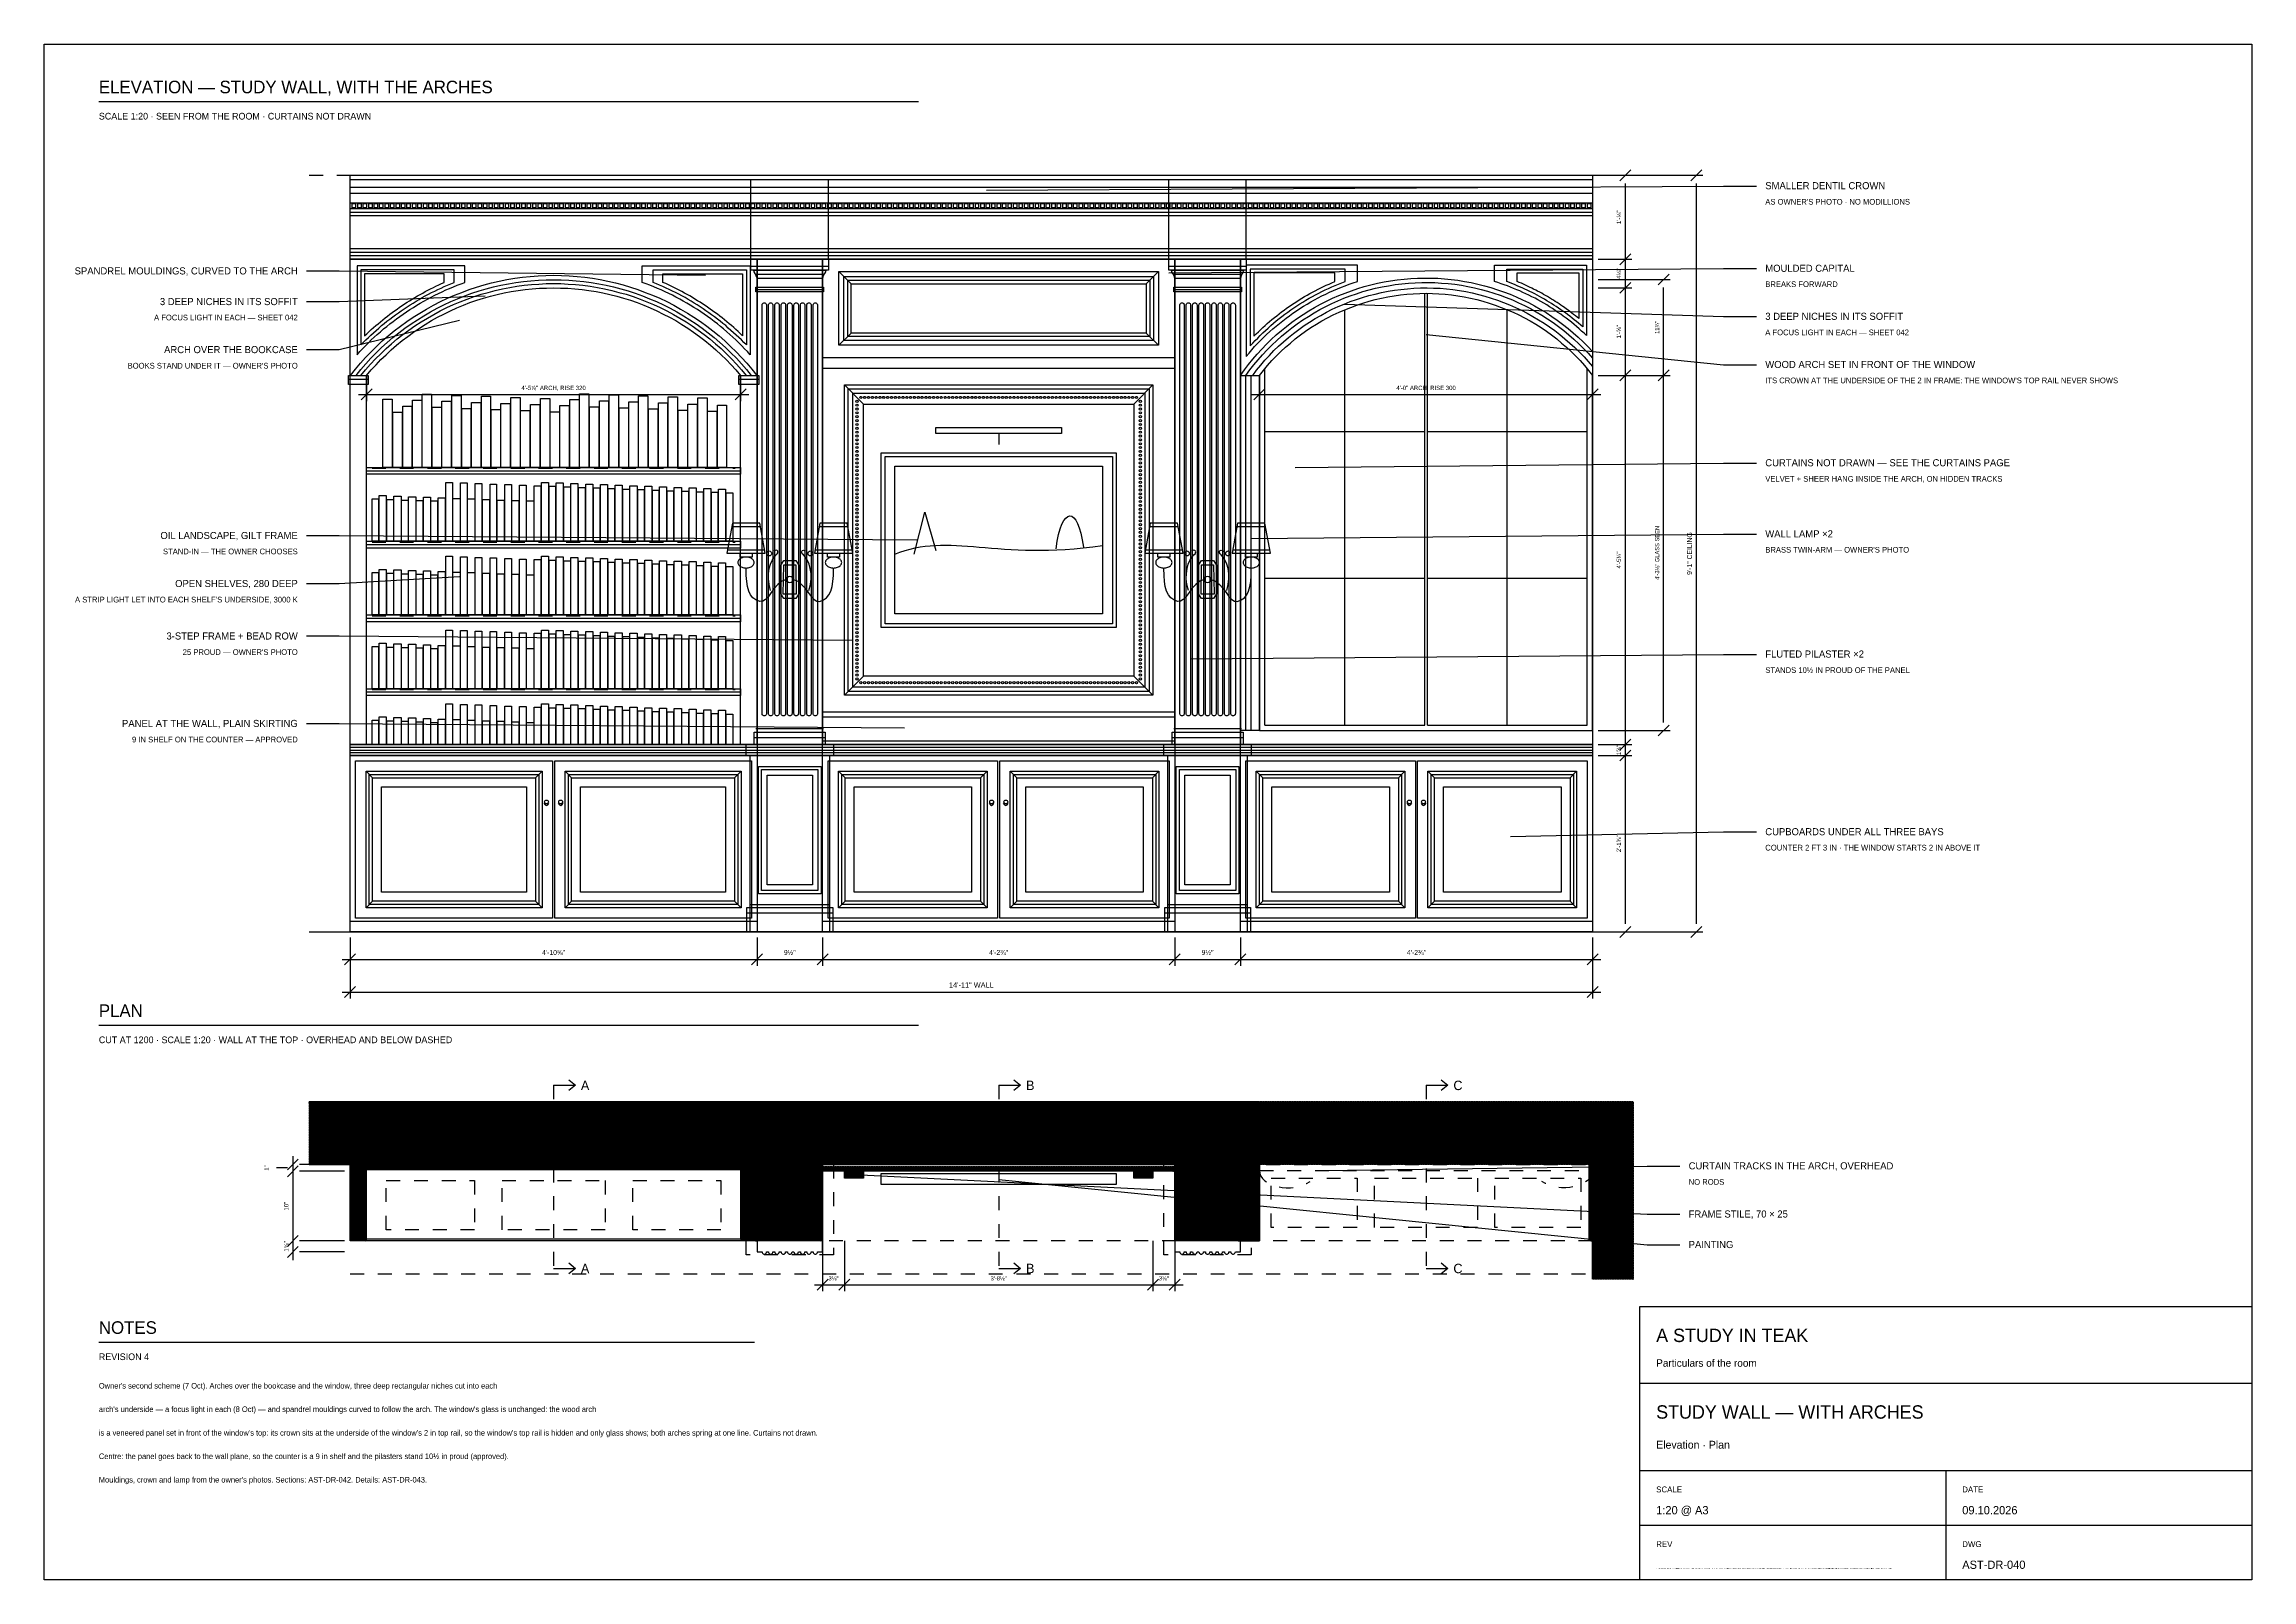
# Model space of a CAD drawing. Header units: inches. Extents: x 0.3 to 16.2, y 0.3 to 11.4.
import ezdxf
from ezdxf.enums import TextEntityAlignment as Align

# ---------------------------------------------------------------- set-up
doc = ezdxf.new("R2010")
doc.units = ezdxf.units.IN
doc.header["$LTSCALE"] = 0.009843
doc.header["$MEASUREMENT"] = 0
doc.linetypes.add('DASHED', pattern=[0.6, 0.5, -0.1])
for name, color, linetype in [('GEOMETRY', 7, 'Continuous'), ('HATCH', 8, 'Continuous'), ('TEXT', 7, 'Continuous')]:
    doc.layers.add(name, color=color, linetype=linetype)

msp = doc.modelspace()

# ---------------------------------------------------------------- hatches: boundary and pattern name
at = {"layer": 'HATCH'}
h = msp.add_hatch(dxfattribs=at)
h.set_pattern_fill('ANSI31', scale=0.01574803)
h.paths.add_polyline_path([(2.224, 3.76), (11.766, 3.76), (11.766, 3.307), (2.224, 3.307), (2.224, 3.76)])
h = msp.add_hatch(dxfattribs=at)
h.set_pattern_fill('ANSI31', scale=0.01574803)
h.paths.add_polyline_path([(11.447, 3.465), (11.47, 3.465), (11.47, 2.756), (11.447, 2.756), (11.447, 3.465)])
h = msp.add_hatch(dxfattribs=at)
h.set_pattern_fill('ANSI31', scale=0.01574803)
h.paths.add_polyline_path([(2.52, 3.307), (5.451, 3.307), (5.451, 3.272), (2.52, 3.272), (2.52, 3.307)])
h = msp.add_hatch(dxfattribs=at)
h.set_pattern_fill('ANSI31', scale=0.01574803)
h.paths.add_polyline_path([(2.52, 3.272), (2.638, 3.272), (2.638, 2.756), (2.52, 2.756), (2.52, 3.272)])
h = msp.add_hatch(dxfattribs=at)
h.set_pattern_fill('ANSI31', scale=0.01574803)
h.paths.add_polyline_path([(5.333, 3.272), (5.451, 3.272), (5.451, 2.756), (5.333, 2.756), (5.333, 3.272)])
h = msp.add_hatch(dxfattribs=at)
h.set_pattern_fill('ANSI31', scale=0.01574803)
h.paths.add_polyline_path([(5.451, 3.307), (5.923, 3.307), (5.923, 2.756), (5.451, 2.756), (5.451, 3.307)])
h = msp.add_hatch(dxfattribs=at)
h.set_pattern_fill('ANSI31', scale=0.01574803)
h.paths.add_polyline_path([(5.923, 3.293), (8.461, 3.293), (8.461, 3.258), (5.923, 3.258), (5.923, 3.293)])
h = msp.add_hatch(dxfattribs=at)
h.set_pattern_fill('ANSI31', scale=0.01574803)
h.paths.add_polyline_path([(6.081, 3.258), (6.219, 3.258), (6.219, 3.209), (6.081, 3.209), (6.081, 3.258)])
h = msp.add_hatch(dxfattribs=at)
h.set_pattern_fill('ANSI31', scale=0.01574803)
h.paths.add_polyline_path([(8.165, 3.258), (8.303, 3.258), (8.303, 3.209), (8.165, 3.209), (8.165, 3.258)])
h = msp.add_hatch(dxfattribs=at)
h.set_pattern_fill('ANSI31', scale=0.01574803)
h.paths.add_polyline_path([(8.461, 3.307), (8.933, 3.307), (8.933, 2.756), (8.461, 2.756), (8.461, 3.307)])
h = msp.add_hatch(dxfattribs=at)
h.set_pattern_fill('ANSI31', scale=0.01574803)
h.paths.add_polyline_path([(8.933, 3.307), (9.071, 3.307), (9.071, 2.756), (8.933, 2.756), (8.933, 3.307)])
h = msp.add_hatch(dxfattribs=at)
h.set_pattern_fill('ANSI31', scale=0.01574803)
h.paths.add_polyline_path([(11.47, 3.307), (11.766, 3.307), (11.766, 2.48), (11.47, 2.48), (11.47, 3.307)])

# ---------------------------------------------------------------- linework, layer by layer
at = {"layer": 'GEOMETRY'}
for p, q in [((0.709, 10.965), (6.614, 10.965)), ((2.52, 10.404), (11.47, 10.404)), ((2.52, 10.348), (11.47, 10.348)), ((5.407, 9.829), (5.407, 10.404)), ((5.967, 9.829), (5.967, 10.404)), ((8.417, 9.829), (8.417, 10.404)), ((8.976, 9.829), (8.976, 10.404)), ((11.51, 10.433), (11.754, 10.433)), ((11.51, 10.433), (12.266, 10.433)), ((11.667, 10.394), (11.746, 10.472)), ((11.707, 5.041), (11.707, 10.374)), ((12.179, 10.394), (12.258, 10.472)), ((12.219, 5.041), (12.219, 10.374)), ((2.52, 10.305), (11.47, 10.305)), ((2.52, 10.236), (11.47, 10.236)), ((2.52, 10.193), (11.47, 10.193)), ((2.52, 10.167), (11.47, 10.167)), ((2.52, 10.144), (11.47, 10.144)), ((2.52, 9.907), (11.47, 9.907)), ((2.52, 9.88), (11.47, 9.88)), ((11.667, 9.789), (11.746, 9.868)), ((2.52, 9.856), (11.47, 9.856)), ((5.407, 9.778), (5.967, 9.778)), ((5.439, 9.722), (5.935, 9.722)), ((6.041, 9.74), (6.13, 9.652)), ((8.343, 9.74), (8.254, 9.652)), ((8.417, 9.778), (8.976, 9.778)), ((8.449, 9.722), (8.945, 9.722)), ((11.51, 9.829), (11.754, 9.829)), ((11.943, 9.644), (12.022, 9.722)), ((5.443, 9.61), (5.931, 9.61)), ((5.451, 9.691), (5.923, 9.691)), ((8.453, 9.61), (8.941, 9.61)), ((8.461, 9.691), (8.933, 9.691)), ((10.261, 6.472), (10.261, 9.583)), ((10.281, 6.472), (10.281, 9.583)), ((11.51, 9.683), (12.03, 9.683)), ((11.51, 9.622), (11.754, 9.622)), ((11.667, 9.583), (11.746, 9.661)), ((11.982, 6.492), (11.982, 9.624)), ((9.686, 6.472), (9.686, 9.465)), ((10.856, 6.472), (10.856, 9.465)), ((6.041, 9.209), (6.13, 9.297)), ((8.343, 9.209), (8.254, 9.297)), ((2.508, 8.965), (2.65, 8.965)), ((2.638, 6.333), (2.638, 8.992)), ((2.638, 8.992), (2.638, 8.807)), ((5.321, 8.965), (5.463, 8.965)), ((5.333, 6.333), (5.333, 8.992)), ((5.333, 8.992), (5.333, 8.807)), ((6.081, 8.923), (6.219, 8.785)), ((8.303, 8.923), (8.165, 8.785)), ((8.972, 6.433), (8.972, 8.992)), ((9.012, 6.433), (9.012, 8.992)), ((9.071, 6.433), (9.071, 8.992)), ((9.071, 8.992), (9.071, 8.807)), ((9.11, 6.472), (9.11, 9.041)), ((11.431, 6.472), (11.431, 9.041)), ((11.47, 6.433), (11.47, 8.992)), ((11.47, 8.992), (11.47, 8.807)), ((11.51, 8.992), (11.754, 8.992)), ((11.51, 8.992), (12.03, 8.992)), ((11.667, 8.953), (11.746, 9.031)), ((11.943, 8.953), (12.022, 9.031)), ((2.579, 8.854), (5.392, 8.854)), ((2.598, 8.815), (2.677, 8.894)), ((5.293, 8.815), (5.372, 8.894)), ((9.012, 8.854), (11.53, 8.854)), ((9.031, 8.815), (9.11, 8.894)), ((11.431, 8.815), (11.51, 8.894)), ((7.192, 8.573), (7.192, 8.494)), ((9.11, 8.587), (10.261, 8.587)), ((10.281, 8.587), (11.431, 8.587)), ((2.638, 8.305), (5.333, 8.305)), ((5.27, 7.904), (5.474, 7.904)), ((5.9, 7.904), (6.104, 7.904)), ((8.28, 7.904), (8.484, 7.904)), ((8.909, 7.904), (9.114, 7.904)), ((2.638, 7.774), (5.333, 7.774)), ((5.238, 7.734), (5.506, 7.734)), ((5.868, 7.734), (6.136, 7.734)), ((8.248, 7.734), (8.516, 7.734)), ((8.878, 7.734), (9.146, 7.734)), ((9.11, 7.53), (10.261, 7.53)), ((10.281, 7.53), (11.431, 7.53)), ((2.638, 7.242), (5.333, 7.242)), ((2.638, 6.711), (5.333, 6.711)), ((6.081, 6.687), (6.219, 6.825)), ((8.303, 6.687), (8.165, 6.825)), ((5.923, 6.533), (8.461, 6.533)), ((5.431, 6.382), (5.943, 6.382)), ((5.443, 6.447), (5.931, 6.447)), ((8.441, 6.382), (8.953, 6.382)), ((8.453, 6.447), (8.941, 6.447)), ((9.071, 6.433), (11.47, 6.433)), ((9.11, 6.472), (10.261, 6.472)), ((10.281, 6.472), (11.431, 6.472)), ((11.51, 6.433), (12.03, 6.433)), ((11.667, 6.293), (11.746, 6.372)), ((11.943, 6.394), (12.022, 6.472)), ((2.52, 6.313), (5.451, 6.313)), ((2.52, 6.293), (5.451, 6.293)), ((2.52, 6.274), (5.451, 6.274)), ((5.372, 6.313), (6.002, 6.313)), ((5.372, 6.293), (6.002, 6.293)), ((5.372, 6.274), (6.002, 6.274)), ((5.923, 6.36), (8.461, 6.36)), ((5.923, 6.313), (8.461, 6.313)), ((5.923, 6.293), (8.461, 6.293)), ((5.923, 6.274), (8.461, 6.274)), ((8.382, 6.313), (9.012, 6.313)), ((8.382, 6.293), (9.012, 6.293)), ((8.382, 6.274), (9.012, 6.274)), ((8.933, 6.313), (11.47, 6.313)), ((8.933, 6.293), (11.47, 6.293)), ((8.933, 6.274), (11.47, 6.274)), ((11.51, 6.333), (11.754, 6.333)), ((11.51, 6.254), (11.754, 6.254)), ((11.667, 6.215), (11.746, 6.293)), ((2.634, 6.14), (2.681, 6.093)), ((3.903, 6.14), (3.855, 6.093)), ((4.068, 6.14), (4.115, 6.093)), ((5.337, 6.14), (5.289, 6.093)), ((6.037, 6.14), (6.085, 6.093)), ((7.109, 6.14), (7.062, 6.093)), ((7.275, 6.14), (7.322, 6.093)), ((8.346, 6.14), (8.299, 6.093)), ((9.047, 6.14), (9.094, 6.093)), ((10.119, 6.14), (10.072, 6.093)), ((10.284, 6.14), (10.332, 6.093)), ((11.356, 6.14), (11.309, 6.093)), ((2.634, 5.156), (2.681, 5.203)), ((3.903, 5.156), (3.855, 5.203)), ((4.068, 5.156), (4.115, 5.203)), ((5.337, 5.156), (5.289, 5.203)), ((5.378, 5.12), (5.996, 5.12)), ((5.402, 5.179), (5.972, 5.179)), ((6.037, 5.156), (6.085, 5.203)), ((7.109, 5.156), (7.062, 5.203)), ((7.275, 5.156), (7.322, 5.203)), ((8.346, 5.156), (8.299, 5.203)), ((8.388, 5.12), (9.006, 5.12)), ((8.411, 5.179), (8.982, 5.179)), ((9.047, 5.156), (9.094, 5.203)), ((10.119, 5.156), (10.072, 5.203)), ((10.284, 5.156), (10.332, 5.203)), ((11.356, 5.156), (11.309, 5.203)), ((2.224, 4.982), (11.766, 4.982)), ((2.52, 5.061), (5.451, 5.061)), ((2.52, 4.943), (2.52, 4.738)), ((2.52, 4.943), (2.52, 4.502)), ((5.451, 4.943), (5.451, 4.738)), ((5.923, 5.061), (8.461, 5.061)), ((5.923, 4.943), (5.923, 4.738)), ((8.461, 4.943), (8.461, 4.738)), ((8.933, 5.061), (11.47, 5.061)), ((8.933, 4.943), (8.933, 4.738)), ((11.47, 4.943), (11.47, 4.738)), ((11.47, 4.943), (11.47, 4.502)), ((11.51, 4.982), (11.754, 4.982)), ((11.51, 4.982), (12.266, 4.982)), ((11.667, 4.943), (11.746, 5.022)), ((12.179, 4.943), (12.258, 5.022)), ((2.461, 4.785), (11.53, 4.785)), ((2.48, 4.746), (2.559, 4.825)), ((5.411, 4.746), (5.49, 4.825)), ((5.884, 4.746), (5.963, 4.825)), ((8.421, 4.746), (8.5, 4.825)), ((8.894, 4.746), (8.972, 4.825)), ((11.431, 4.746), (11.51, 4.825)), ((2.461, 4.549), (11.53, 4.549)), ((2.48, 4.51), (2.559, 4.589)), ((11.431, 4.51), (11.51, 4.589)), ((0.709, 4.311), (6.614, 4.311)), ((9.071, 3.533), (11.47, 3.533)), ((10.271, 3.602), (10.271, 3.465)), ((2.067, 3.268), (2.146, 3.346)), ((2.106, 3.366), (2.106, 2.618)), ((2.067, 3.219), (2.146, 3.297)), ((2.48, 3.307), (2.154, 3.307)), ((2.48, 3.258), (2.154, 3.258)), ((2.067, 2.717), (2.146, 2.795)), ((2.067, 2.638), (2.146, 2.717)), ((2.48, 2.756), (2.154, 2.756)), ((5.923, 2.756), (5.923, 2.394)), ((6.081, 2.756), (6.081, 2.394)), ((8.303, 2.756), (8.303, 2.394)), ((8.461, 2.756), (8.461, 2.394)), ((2.48, 2.677), (2.154, 2.677)), ((5.864, 2.441), (8.52, 2.441)), ((5.884, 2.402), (5.963, 2.48)), ((6.041, 2.402), (6.12, 2.48)), ((8.264, 2.402), (8.343, 2.48)), ((8.421, 2.402), (8.5, 2.48)), ((0.709, 2.028), (5.433, 2.028)), ((11.811, 1.732), (16.22, 1.732)), ((11.811, 1.102), (16.22, 1.102)), ((14.016, 1.102), (14.016, 0.315)), ((11.811, 0.709), (16.22, 0.709))]:
    msp.add_line(p, q, dxfattribs=at)
at = {"layer": 'GEOMETRY', "linetype": 'DASHED'}
for p, q in [((2.224, 10.433), (11.766, 10.433)), ((2.677, 8.323), (5.293, 8.323)), ((2.677, 7.791), (5.293, 7.791)), ((2.677, 7.26), (5.293, 7.26)), ((2.677, 6.728), (5.293, 6.728)), ((3.985, 3.878), (3.985, 2.559)), ((7.192, 3.878), (7.192, 2.559)), ((10.271, 3.878), (10.271, 2.559)), ((9.071, 3.455), (11.47, 3.455)), ((9.071, 3.406), (11.47, 3.406)), ((2.067, 3.282), (1.988, 3.282)), ((9.071, 3.264), (11.47, 3.264)), ((2.52, 2.52), (11.47, 2.52))]:
    msp.add_line(p, q, dxfattribs=at)
at = {"layer": 'GEOMETRY'}
for points in [[(0.315, 11.378), (16.22, 11.378), (16.22, 0.315), (0.315, 0.315), (0.315, 11.378)], [(2.52, 10.433), (11.47, 10.433), (11.47, 9.829), (2.52, 9.829), (2.52, 10.433)], [(7.104, 10.325), (12.415, 10.356), (12.652, 10.356)], [(2.535, 10.23), (2.559, 10.23), (2.559, 10.199), (2.535, 10.199), (2.535, 10.23)], [(2.575, 10.23), (2.598, 10.23), (2.598, 10.199), (2.575, 10.199), (2.575, 10.23)], [(2.614, 10.23), (2.638, 10.23), (2.638, 10.199), (2.614, 10.199), (2.614, 10.23)], [(2.654, 10.23), (2.677, 10.23), (2.677, 10.199), (2.654, 10.199), (2.654, 10.23)], [(2.693, 10.23), (2.717, 10.23), (2.717, 10.199), (2.693, 10.199), (2.693, 10.23)], [(2.732, 10.23), (2.756, 10.23), (2.756, 10.199), (2.732, 10.199), (2.732, 10.23)], [(2.772, 10.23), (2.795, 10.23), (2.795, 10.199), (2.772, 10.199), (2.772, 10.23)], [(2.811, 10.23), (2.835, 10.23), (2.835, 10.199), (2.811, 10.199), (2.811, 10.23)], [(2.85, 10.23), (2.874, 10.23), (2.874, 10.199), (2.85, 10.199), (2.85, 10.23)], [(2.89, 10.23), (2.913, 10.23), (2.913, 10.199), (2.89, 10.199), (2.89, 10.23)], [(2.929, 10.23), (2.953, 10.23), (2.953, 10.199), (2.929, 10.199), (2.929, 10.23)], [(2.969, 10.23), (2.992, 10.23), (2.992, 10.199), (2.969, 10.199), (2.969, 10.23)], [(3.008, 10.23), (3.031, 10.23), (3.031, 10.199), (3.008, 10.199), (3.008, 10.23)], [(3.047, 10.23), (3.071, 10.23), (3.071, 10.199), (3.047, 10.199), (3.047, 10.23)], [(3.087, 10.23), (3.11, 10.23), (3.11, 10.199), (3.087, 10.199), (3.087, 10.23)], [(3.126, 10.23), (3.15, 10.23), (3.15, 10.199), (3.126, 10.199), (3.126, 10.23)], [(3.165, 10.23), (3.189, 10.23), (3.189, 10.199), (3.165, 10.199), (3.165, 10.23)], [(3.205, 10.23), (3.228, 10.23), (3.228, 10.199), (3.205, 10.199), (3.205, 10.23)], [(3.244, 10.23), (3.268, 10.23), (3.268, 10.199), (3.244, 10.199), (3.244, 10.23)], [(3.283, 10.23), (3.307, 10.23), (3.307, 10.199), (3.283, 10.199), (3.283, 10.23)], [(3.323, 10.23), (3.346, 10.23), (3.346, 10.199), (3.323, 10.199), (3.323, 10.23)], [(3.362, 10.23), (3.386, 10.23), (3.386, 10.199), (3.362, 10.199), (3.362, 10.23)], [(3.402, 10.23), (3.425, 10.23), (3.425, 10.199), (3.402, 10.199), (3.402, 10.23)], [(3.441, 10.23), (3.465, 10.23), (3.465, 10.199), (3.441, 10.199), (3.441, 10.23)], [(3.48, 10.23), (3.504, 10.23), (3.504, 10.199), (3.48, 10.199), (3.48, 10.23)], [(3.52, 10.23), (3.543, 10.23), (3.543, 10.199), (3.52, 10.199), (3.52, 10.23)], [(3.559, 10.23), (3.583, 10.23), (3.583, 10.199), (3.559, 10.199), (3.559, 10.23)], [(3.598, 10.23), (3.622, 10.23), (3.622, 10.199), (3.598, 10.199), (3.598, 10.23)], [(3.638, 10.23), (3.661, 10.23), (3.661, 10.199), (3.638, 10.199), (3.638, 10.23)], [(3.677, 10.23), (3.701, 10.23), (3.701, 10.199), (3.677, 10.199), (3.677, 10.23)], [(3.717, 10.23), (3.74, 10.23), (3.74, 10.199), (3.717, 10.199), (3.717, 10.23)], [(3.756, 10.23), (3.78, 10.23), (3.78, 10.199), (3.756, 10.199), (3.756, 10.23)], [(3.795, 10.23), (3.819, 10.23), (3.819, 10.199), (3.795, 10.199), (3.795, 10.23)], [(3.835, 10.23), (3.858, 10.23), (3.858, 10.199), (3.835, 10.199), (3.835, 10.23)], [(3.874, 10.23), (3.898, 10.23), (3.898, 10.199), (3.874, 10.199), (3.874, 10.23)], [(3.913, 10.23), (3.937, 10.23), (3.937, 10.199), (3.913, 10.199), (3.913, 10.23)], [(3.953, 10.23), (3.976, 10.23), (3.976, 10.199), (3.953, 10.199), (3.953, 10.23)], [(3.992, 10.23), (4.016, 10.23), (4.016, 10.199), (3.992, 10.199), (3.992, 10.23)], [(4.031, 10.23), (4.055, 10.23), (4.055, 10.199), (4.031, 10.199), (4.031, 10.23)], [(4.071, 10.23), (4.094, 10.23), (4.094, 10.199), (4.071, 10.199), (4.071, 10.23)], [(4.11, 10.23), (4.134, 10.23), (4.134, 10.199), (4.11, 10.199), (4.11, 10.23)], [(4.15, 10.23), (4.173, 10.23), (4.173, 10.199), (4.15, 10.199), (4.15, 10.23)], [(4.189, 10.23), (4.213, 10.23), (4.213, 10.199), (4.189, 10.199), (4.189, 10.23)], [(4.228, 10.23), (4.252, 10.23), (4.252, 10.199), (4.228, 10.199), (4.228, 10.23)], [(4.268, 10.23), (4.291, 10.23), (4.291, 10.199), (4.268, 10.199), (4.268, 10.23)], [(4.307, 10.23), (4.331, 10.23), (4.331, 10.199), (4.307, 10.199), (4.307, 10.23)], [(4.346, 10.23), (4.37, 10.23), (4.37, 10.199), (4.346, 10.199), (4.346, 10.23)], [(4.386, 10.23), (4.409, 10.23), (4.409, 10.199), (4.386, 10.199), (4.386, 10.23)], [(4.425, 10.23), (4.449, 10.23), (4.449, 10.199), (4.425, 10.199), (4.425, 10.23)], [(4.465, 10.23), (4.488, 10.23), (4.488, 10.199), (4.465, 10.199), (4.465, 10.23)], [(4.504, 10.23), (4.528, 10.23), (4.528, 10.199), (4.504, 10.199), (4.504, 10.23)], [(4.543, 10.23), (4.567, 10.23), (4.567, 10.199), (4.543, 10.199), (4.543, 10.23)], [(4.583, 10.23), (4.606, 10.23), (4.606, 10.199), (4.583, 10.199), (4.583, 10.23)], [(4.622, 10.23), (4.646, 10.23), (4.646, 10.199), (4.622, 10.199), (4.622, 10.23)], [(4.661, 10.23), (4.685, 10.23), (4.685, 10.199), (4.661, 10.199), (4.661, 10.23)], [(4.701, 10.23), (4.724, 10.23), (4.724, 10.199), (4.701, 10.199), (4.701, 10.23)], [(4.74, 10.23), (4.764, 10.23), (4.764, 10.199), (4.74, 10.199), (4.74, 10.23)], [(4.78, 10.23), (4.803, 10.23), (4.803, 10.199), (4.78, 10.199), (4.78, 10.23)], [(4.819, 10.23), (4.843, 10.23), (4.843, 10.199), (4.819, 10.199), (4.819, 10.23)], [(4.858, 10.23), (4.882, 10.23), (4.882, 10.199), (4.858, 10.199), (4.858, 10.23)], [(4.898, 10.23), (4.921, 10.23), (4.921, 10.199), (4.898, 10.199), (4.898, 10.23)], [(4.937, 10.23), (4.961, 10.23), (4.961, 10.199), (4.937, 10.199), (4.937, 10.23)], [(4.976, 10.23), (5, 10.23), (5, 10.199), (4.976, 10.199), (4.976, 10.23)], [(5.016, 10.23), (5.039, 10.23), (5.039, 10.199), (5.016, 10.199), (5.016, 10.23)], [(5.055, 10.23), (5.079, 10.23), (5.079, 10.199), (5.055, 10.199), (5.055, 10.23)], [(5.094, 10.23), (5.118, 10.23), (5.118, 10.199), (5.094, 10.199), (5.094, 10.23)], [(5.134, 10.23), (5.157, 10.23), (5.157, 10.199), (5.134, 10.199), (5.134, 10.23)], [(5.173, 10.23), (5.197, 10.23), (5.197, 10.199), (5.173, 10.199), (5.173, 10.23)], [(5.213, 10.23), (5.236, 10.23), (5.236, 10.199), (5.213, 10.199), (5.213, 10.23)], [(5.252, 10.23), (5.276, 10.23), (5.276, 10.199), (5.252, 10.199), (5.252, 10.23)], [(5.291, 10.23), (5.315, 10.23), (5.315, 10.199), (5.291, 10.199), (5.291, 10.23)], [(5.331, 10.23), (5.354, 10.23), (5.354, 10.199), (5.331, 10.199), (5.331, 10.23)], [(5.37, 10.23), (5.394, 10.23), (5.394, 10.199), (5.37, 10.199), (5.37, 10.23)], [(5.409, 10.23), (5.433, 10.23), (5.433, 10.199), (5.409, 10.199), (5.409, 10.23)], [(5.449, 10.23), (5.472, 10.23), (5.472, 10.199), (5.449, 10.199), (5.449, 10.23)], [(5.488, 10.23), (5.512, 10.23), (5.512, 10.199), (5.488, 10.199), (5.488, 10.23)], [(5.528, 10.23), (5.551, 10.23), (5.551, 10.199), (5.528, 10.199), (5.528, 10.23)], [(5.567, 10.23), (5.591, 10.23), (5.591, 10.199), (5.567, 10.199), (5.567, 10.23)], [(5.606, 10.23), (5.63, 10.23), (5.63, 10.199), (5.606, 10.199), (5.606, 10.23)], [(5.646, 10.23), (5.669, 10.23), (5.669, 10.199), (5.646, 10.199), (5.646, 10.23)], [(5.685, 10.23), (5.709, 10.23), (5.709, 10.199), (5.685, 10.199), (5.685, 10.23)], [(5.724, 10.23), (5.748, 10.23), (5.748, 10.199), (5.724, 10.199), (5.724, 10.23)], [(5.764, 10.23), (5.787, 10.23), (5.787, 10.199), (5.764, 10.199), (5.764, 10.23)], [(5.803, 10.23), (5.827, 10.23), (5.827, 10.199), (5.803, 10.199), (5.803, 10.23)], [(5.843, 10.23), (5.866, 10.23), (5.866, 10.199), (5.843, 10.199), (5.843, 10.23)], [(5.882, 10.23), (5.906, 10.23), (5.906, 10.199), (5.882, 10.199), (5.882, 10.23)], [(5.921, 10.23), (5.945, 10.23), (5.945, 10.199), (5.921, 10.199), (5.921, 10.23)], [(5.961, 10.23), (5.984, 10.23), (5.984, 10.199), (5.961, 10.199), (5.961, 10.23)], [(6, 10.23), (6.024, 10.23), (6.024, 10.199), (6, 10.199), (6, 10.23)], [(6.039, 10.23), (6.063, 10.23), (6.063, 10.199), (6.039, 10.199), (6.039, 10.23)], [(6.079, 10.23), (6.102, 10.23), (6.102, 10.199), (6.079, 10.199), (6.079, 10.23)], [(6.118, 10.23), (6.142, 10.23), (6.142, 10.199), (6.118, 10.199), (6.118, 10.23)], [(6.157, 10.23), (6.181, 10.23), (6.181, 10.199), (6.157, 10.199), (6.157, 10.23)], [(6.197, 10.23), (6.22, 10.23), (6.22, 10.199), (6.197, 10.199), (6.197, 10.23)], [(6.236, 10.23), (6.26, 10.23), (6.26, 10.199), (6.236, 10.199), (6.236, 10.23)], [(6.276, 10.23), (6.299, 10.23), (6.299, 10.199), (6.276, 10.199), (6.276, 10.23)], [(6.315, 10.23), (6.339, 10.23), (6.339, 10.199), (6.315, 10.199), (6.315, 10.23)], [(6.354, 10.23), (6.378, 10.23), (6.378, 10.199), (6.354, 10.199), (6.354, 10.23)], [(6.394, 10.23), (6.417, 10.23), (6.417, 10.199), (6.394, 10.199), (6.394, 10.23)], [(6.433, 10.23), (6.457, 10.23), (6.457, 10.199), (6.433, 10.199), (6.433, 10.23)], [(6.472, 10.23), (6.496, 10.23), (6.496, 10.199), (6.472, 10.199), (6.472, 10.23)], [(6.512, 10.23), (6.535, 10.23), (6.535, 10.199), (6.512, 10.199), (6.512, 10.23)], [(6.551, 10.23), (6.575, 10.23), (6.575, 10.199), (6.551, 10.199), (6.551, 10.23)], [(6.591, 10.23), (6.614, 10.23), (6.614, 10.199), (6.591, 10.199), (6.591, 10.23)], [(6.63, 10.23), (6.654, 10.23), (6.654, 10.199), (6.63, 10.199), (6.63, 10.23)], [(6.669, 10.23), (6.693, 10.23), (6.693, 10.199), (6.669, 10.199), (6.669, 10.23)], [(6.709, 10.23), (6.732, 10.23), (6.732, 10.199), (6.709, 10.199), (6.709, 10.23)], [(6.748, 10.23), (6.772, 10.23), (6.772, 10.199), (6.748, 10.199), (6.748, 10.23)], [(6.787, 10.23), (6.811, 10.23), (6.811, 10.199), (6.787, 10.199), (6.787, 10.23)], [(6.827, 10.23), (6.85, 10.23), (6.85, 10.199), (6.827, 10.199), (6.827, 10.23)], [(6.866, 10.23), (6.89, 10.23), (6.89, 10.199), (6.866, 10.199), (6.866, 10.23)], [(6.906, 10.23), (6.929, 10.23), (6.929, 10.199), (6.906, 10.199), (6.906, 10.23)], [(6.945, 10.23), (6.969, 10.23), (6.969, 10.199), (6.945, 10.199), (6.945, 10.23)], [(6.984, 10.23), (7.008, 10.23), (7.008, 10.199), (6.984, 10.199), (6.984, 10.23)], [(7.024, 10.23), (7.047, 10.23), (7.047, 10.199), (7.024, 10.199), (7.024, 10.23)], [(7.063, 10.23), (7.087, 10.23), (7.087, 10.199), (7.063, 10.199), (7.063, 10.23)], [(7.102, 10.23), (7.126, 10.23), (7.126, 10.199), (7.102, 10.199), (7.102, 10.23)], [(7.142, 10.23), (7.165, 10.23), (7.165, 10.199), (7.142, 10.199), (7.142, 10.23)], [(7.181, 10.23), (7.205, 10.23), (7.205, 10.199), (7.181, 10.199), (7.181, 10.23)], [(7.22, 10.23), (7.244, 10.23), (7.244, 10.199), (7.22, 10.199), (7.22, 10.23)], [(7.26, 10.23), (7.283, 10.23), (7.283, 10.199), (7.26, 10.199), (7.26, 10.23)], [(7.299, 10.23), (7.323, 10.23), (7.323, 10.199), (7.299, 10.199), (7.299, 10.23)], [(7.339, 10.23), (7.362, 10.23), (7.362, 10.199), (7.339, 10.199), (7.339, 10.23)], [(7.378, 10.23), (7.402, 10.23), (7.402, 10.199), (7.378, 10.199), (7.378, 10.23)], [(7.417, 10.23), (7.441, 10.23), (7.441, 10.199), (7.417, 10.199), (7.417, 10.23)], [(7.457, 10.23), (7.48, 10.23), (7.48, 10.199), (7.457, 10.199), (7.457, 10.23)], [(7.496, 10.23), (7.52, 10.23), (7.52, 10.199), (7.496, 10.199), (7.496, 10.23)], [(7.535, 10.23), (7.559, 10.23), (7.559, 10.199), (7.535, 10.199), (7.535, 10.23)], [(7.575, 10.23), (7.598, 10.23), (7.598, 10.199), (7.575, 10.199), (7.575, 10.23)], [(7.614, 10.23), (7.638, 10.23), (7.638, 10.199), (7.614, 10.199), (7.614, 10.23)], [(7.654, 10.23), (7.677, 10.23), (7.677, 10.199), (7.654, 10.199), (7.654, 10.23)], [(7.693, 10.23), (7.717, 10.23), (7.717, 10.199), (7.693, 10.199), (7.693, 10.23)], [(7.732, 10.23), (7.756, 10.23), (7.756, 10.199), (7.732, 10.199), (7.732, 10.23)], [(7.772, 10.23), (7.795, 10.23), (7.795, 10.199), (7.772, 10.199), (7.772, 10.23)], [(7.811, 10.23), (7.835, 10.23), (7.835, 10.199), (7.811, 10.199), (7.811, 10.23)], [(7.85, 10.23), (7.874, 10.23), (7.874, 10.199), (7.85, 10.199), (7.85, 10.23)], [(7.89, 10.23), (7.913, 10.23), (7.913, 10.199), (7.89, 10.199), (7.89, 10.23)], [(7.929, 10.23), (7.953, 10.23), (7.953, 10.199), (7.929, 10.199), (7.929, 10.23)], [(7.969, 10.23), (7.992, 10.23), (7.992, 10.199), (7.969, 10.199), (7.969, 10.23)], [(8.008, 10.23), (8.031, 10.23), (8.031, 10.199), (8.008, 10.199), (8.008, 10.23)], [(8.047, 10.23), (8.071, 10.23), (8.071, 10.199), (8.047, 10.199), (8.047, 10.23)], [(8.087, 10.23), (8.11, 10.23), (8.11, 10.199), (8.087, 10.199), (8.087, 10.23)], [(8.126, 10.23), (8.15, 10.23), (8.15, 10.199), (8.126, 10.199), (8.126, 10.23)], [(8.165, 10.23), (8.189, 10.23), (8.189, 10.199), (8.165, 10.199), (8.165, 10.23)], [(8.205, 10.23), (8.228, 10.23), (8.228, 10.199), (8.205, 10.199), (8.205, 10.23)], [(8.244, 10.23), (8.268, 10.23), (8.268, 10.199), (8.244, 10.199), (8.244, 10.23)], [(8.283, 10.23), (8.307, 10.23), (8.307, 10.199), (8.283, 10.199), (8.283, 10.23)], [(8.323, 10.23), (8.346, 10.23), (8.346, 10.199), (8.323, 10.199), (8.323, 10.23)], [(8.362, 10.23), (8.386, 10.23), (8.386, 10.199), (8.362, 10.199), (8.362, 10.23)], [(8.402, 10.23), (8.425, 10.23), (8.425, 10.199), (8.402, 10.199), (8.402, 10.23)], [(8.441, 10.23), (8.465, 10.23), (8.465, 10.199), (8.441, 10.199), (8.441, 10.23)], [(8.48, 10.23), (8.504, 10.23), (8.504, 10.199), (8.48, 10.199), (8.48, 10.23)], [(8.52, 10.23), (8.543, 10.23), (8.543, 10.199), (8.52, 10.199), (8.52, 10.23)], [(8.559, 10.23), (8.583, 10.23), (8.583, 10.199), (8.559, 10.199), (8.559, 10.23)], [(8.598, 10.23), (8.622, 10.23), (8.622, 10.199), (8.598, 10.199), (8.598, 10.23)], [(8.638, 10.23), (8.661, 10.23), (8.661, 10.199), (8.638, 10.199), (8.638, 10.23)], [(8.677, 10.23), (8.701, 10.23), (8.701, 10.199), (8.677, 10.199), (8.677, 10.23)], [(8.717, 10.23), (8.74, 10.23), (8.74, 10.199), (8.717, 10.199), (8.717, 10.23)], [(8.756, 10.23), (8.78, 10.23), (8.78, 10.199), (8.756, 10.199), (8.756, 10.23)], [(8.795, 10.23), (8.819, 10.23), (8.819, 10.199), (8.795, 10.199), (8.795, 10.23)], [(8.835, 10.23), (8.858, 10.23), (8.858, 10.199), (8.835, 10.199), (8.835, 10.23)], [(8.874, 10.23), (8.898, 10.23), (8.898, 10.199), (8.874, 10.199), (8.874, 10.23)], [(8.913, 10.23), (8.937, 10.23), (8.937, 10.199), (8.913, 10.199), (8.913, 10.23)], [(8.953, 10.23), (8.976, 10.23), (8.976, 10.199), (8.953, 10.199), (8.953, 10.23)], [(8.992, 10.23), (9.016, 10.23), (9.016, 10.199), (8.992, 10.199), (8.992, 10.23)], [(9.031, 10.23), (9.055, 10.23), (9.055, 10.199), (9.031, 10.199), (9.031, 10.23)], [(9.071, 10.23), (9.094, 10.23), (9.094, 10.199), (9.071, 10.199), (9.071, 10.23)], [(9.11, 10.23), (9.134, 10.23), (9.134, 10.199), (9.11, 10.199), (9.11, 10.23)], [(9.15, 10.23), (9.173, 10.23), (9.173, 10.199), (9.15, 10.199), (9.15, 10.23)], [(9.189, 10.23), (9.213, 10.23), (9.213, 10.199), (9.189, 10.199), (9.189, 10.23)], [(9.228, 10.23), (9.252, 10.23), (9.252, 10.199), (9.228, 10.199), (9.228, 10.23)], [(9.268, 10.23), (9.291, 10.23), (9.291, 10.199), (9.268, 10.199), (9.268, 10.23)], [(9.307, 10.23), (9.331, 10.23), (9.331, 10.199), (9.307, 10.199), (9.307, 10.23)], [(9.346, 10.23), (9.37, 10.23), (9.37, 10.199), (9.346, 10.199), (9.346, 10.23)], [(9.386, 10.23), (9.409, 10.23), (9.409, 10.199), (9.386, 10.199), (9.386, 10.23)], [(9.425, 10.23), (9.449, 10.23), (9.449, 10.199), (9.425, 10.199), (9.425, 10.23)], [(9.465, 10.23), (9.488, 10.23), (9.488, 10.199), (9.465, 10.199), (9.465, 10.23)], [(9.504, 10.23), (9.528, 10.23), (9.528, 10.199), (9.504, 10.199), (9.504, 10.23)], [(9.543, 10.23), (9.567, 10.23), (9.567, 10.199), (9.543, 10.199), (9.543, 10.23)], [(9.583, 10.23), (9.606, 10.23), (9.606, 10.199), (9.583, 10.199), (9.583, 10.23)], [(9.622, 10.23), (9.646, 10.23), (9.646, 10.199), (9.622, 10.199), (9.622, 10.23)], [(9.661, 10.23), (9.685, 10.23), (9.685, 10.199), (9.661, 10.199), (9.661, 10.23)], [(9.701, 10.23), (9.724, 10.23), (9.724, 10.199), (9.701, 10.199), (9.701, 10.23)], [(9.74, 10.23), (9.764, 10.23), (9.764, 10.199), (9.74, 10.199), (9.74, 10.23)], [(9.78, 10.23), (9.803, 10.23), (9.803, 10.199), (9.78, 10.199), (9.78, 10.23)], [(9.819, 10.23), (9.843, 10.23), (9.843, 10.199), (9.819, 10.199), (9.819, 10.23)], [(9.858, 10.23), (9.882, 10.23), (9.882, 10.199), (9.858, 10.199), (9.858, 10.23)], [(9.898, 10.23), (9.921, 10.23), (9.921, 10.199), (9.898, 10.199), (9.898, 10.23)], [(9.937, 10.23), (9.961, 10.23), (9.961, 10.199), (9.937, 10.199), (9.937, 10.23)], [(9.976, 10.23), (10, 10.23), (10, 10.199), (9.976, 10.199), (9.976, 10.23)], [(10.016, 10.23), (10.039, 10.23), (10.039, 10.199), (10.016, 10.199), (10.016, 10.23)], [(10.055, 10.23), (10.079, 10.23), (10.079, 10.199), (10.055, 10.199), (10.055, 10.23)], [(10.094, 10.23), (10.118, 10.23), (10.118, 10.199), (10.094, 10.199), (10.094, 10.23)], [(10.134, 10.23), (10.157, 10.23), (10.157, 10.199), (10.134, 10.199), (10.134, 10.23)], [(10.173, 10.23), (10.197, 10.23), (10.197, 10.199), (10.173, 10.199), (10.173, 10.23)], [(10.213, 10.23), (10.236, 10.23), (10.236, 10.199), (10.213, 10.199), (10.213, 10.23)], [(10.252, 10.23), (10.276, 10.23), (10.276, 10.199), (10.252, 10.199), (10.252, 10.23)], [(10.291, 10.23), (10.315, 10.23), (10.315, 10.199), (10.291, 10.199), (10.291, 10.23)], [(10.331, 10.23), (10.354, 10.23), (10.354, 10.199), (10.331, 10.199), (10.331, 10.23)], [(10.37, 10.23), (10.394, 10.23), (10.394, 10.199), (10.37, 10.199), (10.37, 10.23)], [(10.409, 10.23), (10.433, 10.23), (10.433, 10.199), (10.409, 10.199), (10.409, 10.23)], [(10.449, 10.23), (10.472, 10.23), (10.472, 10.199), (10.449, 10.199), (10.449, 10.23)], [(10.488, 10.23), (10.512, 10.23), (10.512, 10.199), (10.488, 10.199), (10.488, 10.23)], [(10.528, 10.23), (10.551, 10.23), (10.551, 10.199), (10.528, 10.199), (10.528, 10.23)], [(10.567, 10.23), (10.591, 10.23), (10.591, 10.199), (10.567, 10.199), (10.567, 10.23)], [(10.606, 10.23), (10.63, 10.23), (10.63, 10.199), (10.606, 10.199), (10.606, 10.23)], [(10.646, 10.23), (10.669, 10.23), (10.669, 10.199), (10.646, 10.199), (10.646, 10.23)], [(10.685, 10.23), (10.709, 10.23), (10.709, 10.199), (10.685, 10.199), (10.685, 10.23)], [(10.724, 10.23), (10.748, 10.23), (10.748, 10.199), (10.724, 10.199), (10.724, 10.23)], [(10.764, 10.23), (10.787, 10.23), (10.787, 10.199), (10.764, 10.199), (10.764, 10.23)], [(10.803, 10.23), (10.827, 10.23), (10.827, 10.199), (10.803, 10.199), (10.803, 10.23)], [(10.843, 10.23), (10.866, 10.23), (10.866, 10.199), (10.843, 10.199), (10.843, 10.23)], [(10.882, 10.23), (10.906, 10.23), (10.906, 10.199), (10.882, 10.199), (10.882, 10.23)], [(10.921, 10.23), (10.945, 10.23), (10.945, 10.199), (10.921, 10.199), (10.921, 10.23)], [(10.961, 10.23), (10.984, 10.23), (10.984, 10.199), (10.961, 10.199), (10.961, 10.23)], [(11, 10.23), (11.024, 10.23), (11.024, 10.199), (11, 10.199), (11, 10.23)], [(11.039, 10.23), (11.063, 10.23), (11.063, 10.199), (11.039, 10.199), (11.039, 10.23)], [(11.079, 10.23), (11.102, 10.23), (11.102, 10.199), (11.079, 10.199), (11.079, 10.23)], [(11.118, 10.23), (11.142, 10.23), (11.142, 10.199), (11.118, 10.199), (11.118, 10.23)], [(11.157, 10.23), (11.181, 10.23), (11.181, 10.199), (11.157, 10.199), (11.157, 10.23)], [(11.197, 10.23), (11.22, 10.23), (11.22, 10.199), (11.197, 10.199), (11.197, 10.23)], [(11.236, 10.23), (11.26, 10.23), (11.26, 10.199), (11.236, 10.199), (11.236, 10.23)], [(11.276, 10.23), (11.299, 10.23), (11.299, 10.199), (11.276, 10.199), (11.276, 10.23)], [(11.315, 10.23), (11.339, 10.23), (11.339, 10.199), (11.315, 10.199), (11.315, 10.23)], [(11.354, 10.23), (11.378, 10.23), (11.378, 10.199), (11.354, 10.199), (11.354, 10.23)], [(11.394, 10.23), (11.417, 10.23), (11.417, 10.199), (11.394, 10.199), (11.394, 10.23)], [(11.433, 10.23), (11.457, 10.23), (11.457, 10.199), (11.433, 10.199), (11.433, 10.23)], [(5.079, 9.711), (2.441, 9.742), (2.205, 9.742)], [(2.52, 9.829), (5.451, 9.829), (5.451, 6.333), (2.52, 6.333), (2.52, 9.829)], [(2.522, 8.992), (2.557, 9.036), (2.593, 9.079), (2.631, 9.121), (2.67, 9.162), (2.71, 9.201), (2.751, 9.24), (2.794, 9.277), (2.837, 9.312), (2.882, 9.347), (2.927, 9.38), (2.974, 9.411), (3.022, 9.441), (3.07, 9.47), (3.119, 9.497), (3.17, 9.523), (3.221, 9.547), (3.272, 9.569), (3.324, 9.59), (3.377, 9.61), (3.431, 9.627), (3.485, 9.643), (3.539, 9.658), (3.594, 9.671), (3.649, 9.682), (3.705, 9.691), (3.761, 9.699), (3.817, 9.705), (3.873, 9.709), (3.929, 9.712), (3.985, 9.713), (4.042, 9.712), (4.098, 9.709), (4.154, 9.705), (4.21, 9.699), (4.266, 9.691), (4.321, 9.682), (4.376, 9.671), (4.431, 9.658), (4.486, 9.643), (4.54, 9.627), (4.593, 9.61), (4.646, 9.59), (4.698, 9.569), (4.75, 9.547), (4.801, 9.523), (4.851, 9.497), (4.9, 9.47), (4.949, 9.441), (4.996, 9.411), (5.043, 9.38), (5.089, 9.347), (5.133, 9.312), (5.177, 9.277), (5.219, 9.24), (5.261, 9.201), (5.301, 9.162), (5.34, 9.121), (5.377, 9.079), (5.414, 9.036), (5.449, 8.992)], [(2.569, 9.78), (2.569, 9.141), (2.569, 9.141), (2.589, 9.163), (2.609, 9.184), (2.63, 9.205), (2.651, 9.226), (2.672, 9.247), (2.693, 9.267), (2.715, 9.287), (2.737, 9.306), (2.76, 9.326), (2.783, 9.344), (2.806, 9.363), (2.829, 9.381), (2.853, 9.399), (2.877, 9.416), (2.901, 9.433), (2.925, 9.45), (2.95, 9.466), (2.975, 9.482), (3, 9.497), (3.025, 9.512), (3.051, 9.527), (3.077, 9.541), (3.103, 9.555), (3.129, 9.569), (3.156, 9.582), (3.182, 9.594), (3.209, 9.607), (3.236, 9.618), (3.264, 9.63), (3.291, 9.641), (3.319, 9.651), (3.346, 9.661), (3.346, 9.78), (2.569, 9.78)], [(2.596, 9.752), (2.596, 9.211), (2.596, 9.211), (2.614, 9.229), (2.632, 9.247), (2.651, 9.265), (2.669, 9.282), (2.688, 9.299), (2.707, 9.316), (2.726, 9.333), (2.746, 9.35), (2.765, 9.366), (2.785, 9.382), (2.805, 9.397), (2.826, 9.413), (2.846, 9.428), (2.867, 9.443), (2.888, 9.457), (2.909, 9.472), (2.93, 9.486), (2.951, 9.499), (2.973, 9.513), (2.995, 9.526), (3.017, 9.539), (3.039, 9.552), (3.061, 9.564), (3.084, 9.576), (3.106, 9.588), (3.129, 9.599), (3.152, 9.61), (3.175, 9.621), (3.198, 9.632), (3.221, 9.642), (3.245, 9.652), (3.268, 9.661), (3.268, 9.752), (2.596, 9.752)], [(2.624, 9.724), (2.624, 9.277), (2.624, 9.277), (2.64, 9.292), (2.656, 9.307), (2.672, 9.322), (2.688, 9.336), (2.704, 9.35), (2.721, 9.364), (2.737, 9.378), (2.754, 9.392), (2.771, 9.406), (2.788, 9.419), (2.805, 9.432), (2.823, 9.445), (2.84, 9.458), (2.858, 9.47), (2.876, 9.483), (2.894, 9.495), (2.912, 9.507), (2.93, 9.519), (2.948, 9.53), (2.967, 9.541), (2.985, 9.553), (3.004, 9.564), (3.023, 9.574), (3.042, 9.585), (3.061, 9.595), (3.08, 9.605), (3.099, 9.615), (3.119, 9.625), (3.138, 9.634), (3.158, 9.644), (3.177, 9.653), (3.197, 9.661), (3.197, 9.724), (2.624, 9.724)], [(5.402, 9.78), (5.402, 9.141), (5.402, 9.141), (5.382, 9.163), (5.361, 9.184), (5.341, 9.205), (5.32, 9.226), (5.299, 9.247), (5.277, 9.267), (5.255, 9.287), (5.233, 9.306), (5.21, 9.326), (5.188, 9.344), (5.165, 9.363), (5.141, 9.381), (5.118, 9.399), (5.094, 9.416), (5.07, 9.433), (5.045, 9.45), (5.021, 9.466), (4.996, 9.482), (4.97, 9.497), (4.945, 9.512), (4.919, 9.527), (4.894, 9.541), (4.867, 9.555), (4.841, 9.569), (4.815, 9.582), (4.788, 9.594), (4.761, 9.607), (4.734, 9.618), (4.707, 9.63), (4.679, 9.641), (4.652, 9.651), (4.624, 9.661), (4.624, 9.78), (5.402, 9.78)], [(5.374, 9.752), (5.374, 9.211), (5.374, 9.211), (5.356, 9.229), (5.338, 9.247), (5.32, 9.265), (5.301, 9.282), (5.282, 9.299), (5.263, 9.316), (5.244, 9.333), (5.225, 9.35), (5.205, 9.366), (5.185, 9.382), (5.165, 9.397), (5.145, 9.413), (5.124, 9.428), (5.104, 9.443), (5.083, 9.457), (5.062, 9.472), (5.041, 9.486), (5.019, 9.499), (4.998, 9.513), (4.976, 9.526), (4.954, 9.539), (4.932, 9.552), (4.909, 9.564), (4.887, 9.576), (4.864, 9.588), (4.842, 9.599), (4.819, 9.61), (4.796, 9.621), (4.772, 9.632), (4.749, 9.642), (4.726, 9.652), (4.702, 9.661), (4.702, 9.752), (5.374, 9.752)], [(5.346, 9.724), (5.346, 9.277), (5.346, 9.277), (5.331, 9.292), (5.315, 9.307), (5.299, 9.322), (5.283, 9.336), (5.266, 9.35), (5.25, 9.364), (5.233, 9.378), (5.216, 9.392), (5.2, 9.406), (5.182, 9.419), (5.165, 9.432), (5.148, 9.445), (5.13, 9.458), (5.113, 9.47), (5.095, 9.483), (5.077, 9.495), (5.059, 9.507), (5.041, 9.519), (5.022, 9.53), (5.004, 9.541), (4.985, 9.553), (4.967, 9.564), (4.948, 9.574), (4.929, 9.585), (4.91, 9.595), (4.891, 9.605), (4.871, 9.615), (4.852, 9.625), (4.832, 9.634), (4.813, 9.644), (4.793, 9.653), (4.773, 9.661), (4.773, 9.724), (5.346, 9.724)], [(5.407, 9.829), (5.967, 9.829), (5.967, 9.75), (5.407, 9.75), (5.407, 9.829)], [(5.427, 9.75), (5.947, 9.75)], [(5.451, 9.829), (5.923, 9.829), (5.923, 6.333), (5.451, 6.333), (5.451, 9.829)], [(5.923, 9.829), (8.461, 9.829), (8.461, 6.333), (5.923, 6.333), (5.923, 9.829)], [(6.041, 9.74), (8.343, 9.74), (8.343, 9.209), (6.041, 9.209), (6.041, 9.74)], [(6.077, 9.705), (8.307, 9.705), (8.307, 9.244), (6.077, 9.244), (6.077, 9.705)], [(8.417, 9.829), (8.976, 9.829), (8.976, 9.75), (8.417, 9.75), (8.417, 9.829)], [(8.417, 9.73), (12.415, 9.762), (12.652, 9.762)], [(8.437, 9.75), (8.957, 9.75)], [(8.461, 9.829), (8.933, 9.829), (8.933, 6.333), (8.461, 6.333), (8.461, 9.829)], [(8.933, 9.829), (11.47, 9.829), (11.47, 6.333), (8.933, 6.333), (8.933, 9.829)], [(8.976, 9.785), (8.976, 9.129), (8.976, 9.129), (8.996, 9.153), (9.016, 9.176), (9.036, 9.199), (9.057, 9.221), (9.078, 9.243), (9.1, 9.265), (9.122, 9.286), (9.145, 9.307), (9.167, 9.327), (9.19, 9.347), (9.214, 9.366), (9.238, 9.385), (9.262, 9.404), (9.287, 9.422), (9.311, 9.44), (9.337, 9.457), (9.362, 9.474), (9.388, 9.49), (9.414, 9.506), (9.44, 9.522), (9.467, 9.537), (9.494, 9.551), (9.521, 9.565), (9.549, 9.578), (9.576, 9.591), (9.604, 9.604), (9.632, 9.616), (9.661, 9.627), (9.689, 9.638), (9.718, 9.648), (9.747, 9.658), (9.776, 9.667), (9.776, 9.785), (8.976, 9.785)], [(9.004, 9.758), (9.004, 9.204), (9.004, 9.204), (9.022, 9.223), (9.039, 9.242), (9.058, 9.261), (9.076, 9.28), (9.095, 9.298), (9.114, 9.316), (9.133, 9.333), (9.153, 9.351), (9.172, 9.368), (9.192, 9.384), (9.213, 9.401), (9.233, 9.417), (9.254, 9.433), (9.275, 9.448), (9.297, 9.463), (9.318, 9.478), (9.34, 9.492), (9.362, 9.507), (9.384, 9.52), (9.406, 9.534), (9.429, 9.547), (9.452, 9.56), (9.475, 9.572), (9.498, 9.584), (9.521, 9.596), (9.545, 9.607), (9.569, 9.618), (9.592, 9.629), (9.616, 9.639), (9.641, 9.649), (9.665, 9.658), (9.689, 9.667), (9.689, 9.758), (9.004, 9.758)], [(9.031, 9.73), (9.031, 9.274), (9.031, 9.274), (9.047, 9.29), (9.063, 9.305), (9.079, 9.32), (9.095, 9.336), (9.111, 9.351), (9.127, 9.365), (9.144, 9.38), (9.161, 9.394), (9.178, 9.408), (9.195, 9.422), (9.213, 9.436), (9.23, 9.449), (9.248, 9.462), (9.266, 9.475), (9.284, 9.488), (9.302, 9.5), (9.321, 9.513), (9.339, 9.525), (9.358, 9.537), (9.377, 9.548), (9.396, 9.559), (9.415, 9.57), (9.434, 9.581), (9.453, 9.592), (9.473, 9.602), (9.493, 9.612), (9.512, 9.622), (9.532, 9.632), (9.552, 9.641), (9.573, 9.65), (9.593, 9.659), (9.613, 9.667), (9.613, 9.73), (9.031, 9.73)], [(11.427, 9.785), (11.427, 9.278), (11.427, 9.278), (11.41, 9.295), (11.392, 9.311), (11.374, 9.327), (11.355, 9.343), (11.337, 9.359), (11.318, 9.374), (11.299, 9.389), (11.28, 9.404), (11.26, 9.418), (11.241, 9.432), (11.221, 9.446), (11.201, 9.46), (11.181, 9.473), (11.16, 9.486), (11.14, 9.499), (11.119, 9.511), (11.098, 9.523), (11.077, 9.535), (11.056, 9.547), (11.034, 9.558), (11.012, 9.569), (10.991, 9.579), (10.969, 9.59), (10.947, 9.6), (10.924, 9.609), (10.902, 9.618), (10.88, 9.627), (10.857, 9.636), (10.834, 9.644), (10.811, 9.652), (10.788, 9.66), (10.765, 9.667), (10.765, 9.785), (11.427, 9.785)], [(11.4, 9.758), (11.4, 9.341), (11.4, 9.341), (11.385, 9.354), (11.369, 9.367), (11.354, 9.38), (11.338, 9.393), (11.323, 9.405), (11.307, 9.418), (11.291, 9.43), (11.275, 9.442), (11.259, 9.453), (11.242, 9.465), (11.226, 9.476), (11.209, 9.487), (11.192, 9.498), (11.175, 9.509), (11.158, 9.52), (11.141, 9.53), (11.124, 9.54), (11.106, 9.55), (11.089, 9.56), (11.071, 9.569), (11.054, 9.579), (11.036, 9.588), (11.018, 9.597), (11, 9.606), (10.982, 9.614), (10.963, 9.622), (10.945, 9.63), (10.927, 9.638), (10.908, 9.646), (10.889, 9.653), (10.871, 9.66), (10.852, 9.667), (10.852, 9.758), (11.4, 9.758)], [(11.372, 9.73), (11.372, 9.401), (11.372, 9.401), (11.359, 9.411), (11.347, 9.421), (11.334, 9.431), (11.321, 9.441), (11.308, 9.451), (11.295, 9.461), (11.282, 9.47), (11.269, 9.48), (11.256, 9.489), (11.242, 9.498), (11.229, 9.507), (11.215, 9.516), (11.202, 9.525), (11.188, 9.534), (11.174, 9.542), (11.16, 9.551), (11.146, 9.559), (11.132, 9.567), (11.118, 9.575), (11.104, 9.583), (11.09, 9.591), (11.075, 9.599), (11.061, 9.606), (11.046, 9.613), (11.032, 9.621), (11.017, 9.628), (11.003, 9.635), (10.988, 9.641), (10.973, 9.648), (10.958, 9.655), (10.943, 9.661), (10.928, 9.667), (10.928, 9.73), (11.372, 9.73)], [(3.493, 9.563), (2.441, 9.522), (2.205, 9.522)], [(2.562, 8.992), (2.596, 9.034), (2.632, 9.076), (2.669, 9.116), (2.707, 9.155), (2.746, 9.193), (2.787, 9.229), (2.828, 9.265), (2.871, 9.299), (2.914, 9.332), (2.959, 9.363), (3.004, 9.393), (3.051, 9.422), (3.098, 9.449), (3.146, 9.475), (3.194, 9.5), (3.244, 9.523), (3.294, 9.544), (3.345, 9.564), (3.396, 9.583), (3.448, 9.6), (3.5, 9.615), (3.553, 9.629), (3.606, 9.641), (3.66, 9.652), (3.714, 9.661), (3.768, 9.668), (3.822, 9.674), (3.876, 9.678), (3.931, 9.68), (3.985, 9.681), (4.04, 9.68), (4.094, 9.678), (4.149, 9.674), (4.203, 9.668), (4.257, 9.661), (4.311, 9.652), (4.364, 9.641), (4.417, 9.629), (4.47, 9.615), (4.523, 9.6), (4.574, 9.583), (4.626, 9.564), (4.676, 9.544), (4.727, 9.523), (4.776, 9.5), (4.825, 9.475), (4.873, 9.449), (4.92, 9.422), (4.966, 9.393), (5.012, 9.363), (5.056, 9.332), (5.1, 9.299), (5.142, 9.265), (5.184, 9.229), (5.224, 9.193), (5.263, 9.155), (5.302, 9.116), (5.339, 9.076), (5.374, 9.034), (5.409, 8.992)], [(2.597, 8.992), (2.631, 9.033), (2.666, 9.072), (2.703, 9.111), (2.74, 9.148), (2.779, 9.185), (2.818, 9.22), (2.859, 9.254), (2.9, 9.287), (2.943, 9.318), (2.986, 9.349), (3.031, 9.377), (3.076, 9.405), (3.122, 9.431), (3.169, 9.456), (3.216, 9.48), (3.265, 9.502), (3.313, 9.522), (3.363, 9.542), (3.413, 9.559), (3.463, 9.576), (3.514, 9.59), (3.565, 9.604), (3.617, 9.615), (3.669, 9.625), (3.721, 9.634), (3.774, 9.641), (3.826, 9.646), (3.879, 9.65), (3.932, 9.653), (3.985, 9.654), (4.038, 9.653), (4.091, 9.65), (4.144, 9.646), (4.197, 9.641), (4.249, 9.634), (4.301, 9.625), (4.353, 9.615), (4.405, 9.604), (4.456, 9.59), (4.507, 9.576), (4.558, 9.559), (4.608, 9.542), (4.657, 9.522), (4.706, 9.502), (4.754, 9.48), (4.802, 9.456), (4.848, 9.431), (4.894, 9.405), (4.94, 9.377), (4.984, 9.349), (5.027, 9.318), (5.07, 9.287), (5.112, 9.254), (5.152, 9.22), (5.192, 9.185), (5.231, 9.148), (5.268, 9.111), (5.304, 9.072), (5.339, 9.033), (5.373, 8.992)], [(2.638, 8.992), (2.671, 9.031), (2.706, 9.069), (2.741, 9.106), (2.778, 9.141), (2.816, 9.176), (2.854, 9.209), (2.894, 9.242), (2.935, 9.273), (2.976, 9.303), (3.018, 9.332), (3.061, 9.359), (3.105, 9.386), (3.15, 9.411), (3.195, 9.434), (3.242, 9.457), (3.288, 9.478), (3.335, 9.497), (3.383, 9.516), (3.432, 9.533), (3.48, 9.548), (3.53, 9.562), (3.579, 9.575), (3.629, 9.586), (3.68, 9.595), (3.73, 9.603), (3.781, 9.61), (3.832, 9.615), (3.883, 9.619), (3.934, 9.621), (3.985, 9.622), (4.036, 9.621), (4.088, 9.619), (4.139, 9.615), (4.19, 9.61), (4.24, 9.603), (4.291, 9.595), (4.341, 9.586), (4.391, 9.575), (4.441, 9.562), (4.49, 9.548), (4.539, 9.533), (4.587, 9.516), (4.635, 9.497), (4.682, 9.478), (4.729, 9.457), (4.775, 9.434), (4.82, 9.411), (4.865, 9.386), (4.909, 9.359), (4.952, 9.332), (4.994, 9.303), (5.036, 9.273), (5.076, 9.242), (5.116, 9.209), (5.155, 9.176), (5.192, 9.141), (5.229, 9.106), (5.265, 9.069), (5.299, 9.031), (5.333, 8.992)], [(5.443, 9.628), (5.931, 9.628), (5.931, 9.593), (5.443, 9.593), (5.443, 9.628)], [(6.104, 9.677), (8.28, 9.677), (8.28, 9.272), (6.104, 9.272), (6.104, 9.677)], [(6.13, 9.652), (8.254, 9.652), (8.254, 9.297), (6.13, 9.297), (6.13, 9.652)], [(8.453, 9.628), (8.941, 9.628), (8.941, 9.593), (8.453, 9.593), (8.453, 9.628)], [(8.934, 8.992), (8.963, 9.032), (8.992, 9.07), (9.023, 9.108), (9.054, 9.145), (9.087, 9.181), (9.121, 9.216), (9.156, 9.25), (9.192, 9.283), (9.229, 9.315), (9.266, 9.345), (9.305, 9.375), (9.345, 9.403), (9.385, 9.43), (9.426, 9.456), (9.468, 9.481), (9.511, 9.504), (9.554, 9.526), (9.598, 9.547), (9.643, 9.567), (9.688, 9.585), (9.734, 9.602), (9.78, 9.617), (9.826, 9.631), (9.873, 9.644), (9.921, 9.655), (9.968, 9.665), (10.016, 9.673), (10.064, 9.68), (10.113, 9.685), (10.161, 9.689), (10.21, 9.692), (10.258, 9.693), (10.307, 9.693), (10.356, 9.691), (10.404, 9.687), (10.453, 9.683), (10.501, 9.677), (10.549, 9.669), (10.597, 9.66), (10.644, 9.649), (10.691, 9.637), (10.738, 9.624), (10.785, 9.609), (10.83, 9.593), (10.876, 9.576), (10.921, 9.557), (10.965, 9.537), (11.009, 9.516), (11.052, 9.493), (11.094, 9.469), (11.136, 9.444), (11.176, 9.417), (11.216, 9.389), (11.255, 9.36), (11.294, 9.33), (11.331, 9.299), (11.367, 9.267), (11.403, 9.233), (11.437, 9.199), (11.47, 9.164)], [(8.973, 8.992), (9.001, 9.031), (9.031, 9.069), (9.061, 9.105), (9.093, 9.141), (9.126, 9.176), (9.16, 9.21), (9.195, 9.243), (9.23, 9.275), (9.267, 9.306), (9.305, 9.335), (9.343, 9.364), (9.383, 9.391), (9.423, 9.417), (9.464, 9.442), (9.506, 9.466), (9.548, 9.488), (9.591, 9.509), (9.635, 9.529), (9.679, 9.547), (9.724, 9.565), (9.769, 9.58), (9.815, 9.595), (9.861, 9.608), (9.907, 9.619), (9.954, 9.63), (10.001, 9.638), (10.049, 9.646), (10.096, 9.652), (10.144, 9.656), (10.192, 9.659), (10.24, 9.661), (10.287, 9.661), (10.335, 9.66), (10.383, 9.657), (10.431, 9.653), (10.479, 9.648), (10.526, 9.641), (10.573, 9.632), (10.62, 9.623), (10.667, 9.611), (10.713, 9.599), (10.759, 9.585), (10.804, 9.569), (10.849, 9.553), (10.893, 9.535), (10.937, 9.515), (10.98, 9.495), (11.023, 9.473), (11.065, 9.449), (11.106, 9.425), (11.147, 9.399), (11.186, 9.372), (11.225, 9.344), (11.263, 9.315), (11.3, 9.284), (11.336, 9.253), (11.371, 9.22), (11.405, 9.186), (11.438, 9.152), (11.47, 9.116)], [(9.022, 8.992), (9.05, 9.03), (9.08, 9.066), (9.11, 9.102), (9.142, 9.136), (9.175, 9.17), (9.209, 9.203), (9.244, 9.234), (9.28, 9.265), (9.316, 9.294), (9.354, 9.323), (9.392, 9.35), (9.431, 9.376), (9.471, 9.401), (9.512, 9.424), (9.553, 9.447), (9.595, 9.468), (9.638, 9.487), (9.681, 9.506), (9.725, 9.523), (9.769, 9.539), (9.814, 9.553), (9.859, 9.567), (9.905, 9.578), (9.951, 9.589), (9.997, 9.598), (10.043, 9.605), (10.09, 9.611), (10.137, 9.616), (10.184, 9.62), (10.231, 9.622), (10.278, 9.622), (10.325, 9.621), (10.372, 9.619), (10.418, 9.615), (10.465, 9.61), (10.512, 9.603), (10.558, 9.595), (10.604, 9.586), (10.65, 9.575), (10.695, 9.563), (10.74, 9.549), (10.785, 9.534), (10.829, 9.518), (10.873, 9.501), (10.916, 9.482), (10.958, 9.462), (11, 9.44), (11.041, 9.417), (11.082, 9.393), (11.122, 9.368), (11.161, 9.342), (11.199, 9.314), (11.236, 9.286), (11.272, 9.256), (11.308, 9.225), (11.342, 9.193), (11.376, 9.16), (11.409, 9.126), (11.44, 9.091), (11.47, 9.055)], [(9.071, 8.992), (9.1, 9.028), (9.129, 9.064), (9.16, 9.098), (9.192, 9.131), (9.225, 9.164), (9.259, 9.195), (9.294, 9.225), (9.329, 9.255), (9.366, 9.283), (9.403, 9.31), (9.442, 9.336), (9.481, 9.36), (9.52, 9.384), (9.561, 9.406), (9.602, 9.427), (9.644, 9.447), (9.686, 9.465), (9.729, 9.482), (9.772, 9.498), (9.816, 9.513), (9.86, 9.526), (9.905, 9.538), (9.95, 9.548), (9.995, 9.557), (10.041, 9.565), (10.086, 9.571), (10.132, 9.576), (10.178, 9.58), (10.225, 9.582), (10.271, 9.583), (10.317, 9.582), (10.363, 9.58), (10.409, 9.576), (10.455, 9.571), (10.501, 9.565), (10.546, 9.557), (10.591, 9.548), (10.636, 9.538), (10.681, 9.526), (10.725, 9.513), (10.769, 9.498), (10.812, 9.482), (10.855, 9.465), (10.898, 9.447), (10.939, 9.427), (10.98, 9.406), (11.021, 9.384), (11.061, 9.36), (11.1, 9.336), (11.138, 9.31), (11.175, 9.283), (11.212, 9.255), (11.248, 9.225), (11.282, 9.195), (11.316, 9.164), (11.349, 9.131), (11.381, 9.098), (11.412, 9.064), (11.442, 9.028), (11.47, 8.992)], [(3.307, 9.386), (2.441, 9.175), (2.205, 9.175)], [(5.487, 6.555), (5.487, 9.498)], [(5.503, 9.514), (5.503, 9.514)], [(5.519, 9.498), (5.519, 6.555)], [(5.533, 6.555), (5.533, 9.498)], [(5.549, 9.514), (5.549, 9.514)], [(5.565, 9.498), (5.565, 6.555)], [(5.579, 6.555), (5.579, 9.498)], [(5.595, 9.514), (5.595, 9.514)], [(5.611, 9.498), (5.611, 6.555)], [(5.625, 6.555), (5.625, 9.498)], [(5.641, 9.514), (5.641, 9.514)], [(5.657, 9.498), (5.657, 6.555)], [(5.671, 6.555), (5.671, 9.498)], [(5.687, 9.514), (5.687, 9.514)], [(5.703, 9.498), (5.703, 6.555)], [(5.717, 6.555), (5.717, 9.498)], [(5.733, 9.514), (5.733, 9.514)], [(5.749, 9.498), (5.749, 6.555)], [(5.763, 6.555), (5.763, 9.498)], [(5.779, 9.514), (5.779, 9.514)], [(5.795, 9.498), (5.795, 6.555)], [(5.809, 6.555), (5.809, 9.498)], [(5.825, 9.514), (5.825, 9.514)], [(5.841, 9.498), (5.841, 6.555)], [(5.855, 6.555), (5.855, 9.498)], [(5.871, 9.514), (5.871, 9.514)], [(5.887, 9.498), (5.887, 6.555)], [(8.497, 6.555), (8.497, 9.498)], [(8.513, 9.514), (8.513, 9.514)], [(8.529, 9.498), (8.529, 6.555)], [(8.543, 6.555), (8.543, 9.498)], [(8.559, 9.514), (8.559, 9.514)], [(8.575, 9.498), (8.575, 6.555)], [(8.589, 6.555), (8.589, 9.498)], [(8.605, 9.514), (8.605, 9.514)], [(8.621, 9.498), (8.621, 6.555)], [(8.635, 6.555), (8.635, 9.498)], [(8.651, 9.514), (8.651, 9.514)], [(8.667, 9.498), (8.667, 6.555)], [(8.681, 6.555), (8.681, 9.498)], [(8.697, 9.514), (8.697, 9.514)], [(8.713, 9.498), (8.713, 6.555)], [(8.727, 6.555), (8.727, 9.498)], [(8.743, 9.514), (8.743, 9.514)], [(8.759, 9.498), (8.759, 6.555)], [(8.773, 6.555), (8.773, 9.498)], [(8.789, 9.514), (8.789, 9.514)], [(8.805, 9.498), (8.805, 6.555)], [(8.819, 6.555), (8.819, 9.498)], [(8.835, 9.514), (8.835, 9.514)], [(8.851, 9.498), (8.851, 6.555)], [(8.865, 6.555), (8.865, 9.498)], [(8.881, 9.514), (8.881, 9.514)], [(8.897, 9.498), (8.897, 6.555)], [(9.68, 9.504), (12.415, 9.415), (12.652, 9.415)], [(10.271, 9.287), (12.415, 9.069), (12.652, 9.069)], [(5.923, 9.12), (8.461, 9.12), (8.461, 9.041), (5.923, 9.041), (5.923, 9.12)], [(2.508, 8.992), (2.65, 8.992), (2.65, 8.925), (2.508, 8.925), (2.508, 8.992)], [(5.321, 8.992), (5.463, 8.992), (5.463, 8.925), (5.321, 8.925), (5.321, 8.992)], [(6.081, 8.923), (8.303, 8.923), (8.303, 6.687), (6.081, 6.687), (6.081, 8.923)], [(8.933, 8.992), (9.071, 8.992), (9.071, 6.433), (8.933, 6.433), (8.933, 8.992)], [(2.756, 8.821), (2.823, 8.821), (2.823, 8.329), (2.756, 8.329), (2.756, 8.821)], [(2.898, 8.77), (2.965, 8.77), (2.965, 8.329), (2.898, 8.329), (2.898, 8.77)], [(2.969, 8.813), (3.035, 8.813), (3.035, 8.329), (2.969, 8.329), (2.969, 8.813)], [(3.039, 8.856), (3.106, 8.856), (3.106, 8.329), (3.039, 8.329), (3.039, 8.856)], [(3.11, 8.762), (3.177, 8.762), (3.177, 8.329), (3.11, 8.329), (3.11, 8.762)], [(3.181, 8.805), (3.248, 8.805), (3.248, 8.329), (3.181, 8.329), (3.181, 8.805)], [(3.252, 8.848), (3.319, 8.848), (3.319, 8.329), (3.252, 8.329), (3.252, 8.848)], [(3.323, 8.754), (3.39, 8.754), (3.39, 8.329), (3.323, 8.329), (3.323, 8.754)], [(3.394, 8.797), (3.461, 8.797), (3.461, 8.329), (3.394, 8.329), (3.394, 8.797)], [(3.465, 8.841), (3.531, 8.841), (3.531, 8.329), (3.465, 8.329), (3.465, 8.841)], [(3.606, 8.789), (3.673, 8.789), (3.673, 8.329), (3.606, 8.329), (3.606, 8.789)], [(3.677, 8.833), (3.744, 8.833), (3.744, 8.329), (3.677, 8.329), (3.677, 8.833)], [(3.819, 8.781), (3.886, 8.781), (3.886, 8.329), (3.819, 8.329), (3.819, 8.781)], [(3.89, 8.825), (3.957, 8.825), (3.957, 8.329), (3.89, 8.329), (3.89, 8.825)], [(4.031, 8.774), (4.098, 8.774), (4.098, 8.329), (4.031, 8.329), (4.031, 8.774)], [(4.102, 8.817), (4.169, 8.817), (4.169, 8.329), (4.102, 8.329), (4.102, 8.817)], [(4.173, 8.86), (4.24, 8.86), (4.24, 8.329), (4.173, 8.329), (4.173, 8.86)], [(4.244, 8.766), (4.311, 8.766), (4.311, 8.329), (4.244, 8.329), (4.244, 8.766)], [(4.315, 8.809), (4.382, 8.809), (4.382, 8.329), (4.315, 8.329), (4.315, 8.809)], [(4.386, 8.852), (4.453, 8.852), (4.453, 8.329), (4.386, 8.329), (4.386, 8.852)], [(4.457, 8.758), (4.524, 8.758), (4.524, 8.329), (4.457, 8.329), (4.457, 8.758)], [(4.528, 8.801), (4.594, 8.801), (4.594, 8.329), (4.528, 8.329), (4.528, 8.801)], [(4.598, 8.844), (4.665, 8.844), (4.665, 8.329), (4.598, 8.329), (4.598, 8.844)], [(4.669, 8.75), (4.736, 8.75), (4.736, 8.329), (4.669, 8.329), (4.669, 8.75)], [(4.74, 8.793), (4.807, 8.793), (4.807, 8.329), (4.74, 8.329), (4.74, 8.793)], [(4.811, 8.837), (4.878, 8.837), (4.878, 8.329), (4.811, 8.329), (4.811, 8.837)], [(4.953, 8.785), (5.02, 8.785), (5.02, 8.329), (4.953, 8.329), (4.953, 8.785)], [(5.024, 8.829), (5.091, 8.829), (5.091, 8.329), (5.024, 8.329), (5.024, 8.829)], [(5.165, 8.778), (5.232, 8.778), (5.232, 8.329), (5.165, 8.329), (5.165, 8.778)], [(6.108, 8.896), (8.276, 8.896), (8.276, 6.715), (6.108, 6.715), (6.108, 8.896)], [(6.14, 8.864), (8.244, 8.864), (8.244, 6.746), (6.14, 6.746), (6.14, 8.864)], [(6.219, 8.785), (8.165, 8.785), (8.165, 6.825), (6.219, 6.825), (6.219, 8.785)], [(2.827, 8.726), (2.894, 8.726), (2.894, 8.329), (2.827, 8.329), (2.827, 8.726)], [(3.535, 8.746), (3.602, 8.746), (3.602, 8.329), (3.535, 8.329), (3.535, 8.746)], [(3.748, 8.738), (3.815, 8.738), (3.815, 8.329), (3.748, 8.329), (3.748, 8.738)], [(3.961, 8.73), (4.028, 8.73), (4.028, 8.329), (3.961, 8.329), (3.961, 8.73)], [(4.882, 8.742), (4.949, 8.742), (4.949, 8.329), (4.882, 8.329), (4.882, 8.742)], [(5.094, 8.734), (5.161, 8.734), (5.161, 8.329), (5.094, 8.329), (5.094, 8.734)], [(6.739, 8.616), (7.645, 8.616), (7.645, 8.573), (6.739, 8.573), (6.739, 8.616)], [(6.345, 8.435), (8.038, 8.435), (8.038, 7.175), (6.345, 7.175), (6.345, 8.435)], [(2.638, 8.329), (5.333, 8.329), (5.333, 8.28), (2.638, 8.28), (2.638, 8.329)], [(6.373, 8.407), (8.011, 8.407), (8.011, 7.203), (6.373, 7.203), (6.373, 8.407)], [(6.444, 8.337), (7.94, 8.337), (7.94, 7.274), (6.444, 7.274), (6.444, 8.337)], [(9.327, 8.329), (12.415, 8.36), (12.652, 8.36)], [(2.728, 8.126), (2.78, 8.126), (2.78, 7.797), (2.728, 7.797), (2.728, 8.126)], [(2.835, 8.122), (2.886, 8.122), (2.886, 7.797), (2.835, 7.797), (2.835, 8.122)], [(2.941, 8.118), (2.992, 8.118), (2.992, 7.797), (2.941, 7.797), (2.941, 8.118)], [(3.047, 8.114), (3.098, 8.114), (3.098, 7.797), (3.047, 7.797), (3.047, 8.114)], [(3.209, 8.22), (3.256, 8.22), (3.256, 7.797), (3.209, 7.797), (3.209, 8.22)], [(3.315, 8.217), (3.362, 8.217), (3.362, 7.797), (3.315, 7.797), (3.315, 8.217)], [(3.421, 8.213), (3.469, 8.213), (3.469, 7.797), (3.421, 7.797), (3.421, 8.213)], [(3.528, 8.209), (3.575, 8.209), (3.575, 7.797), (3.528, 7.797), (3.528, 8.209)], [(3.634, 8.205), (3.681, 8.205), (3.681, 7.797), (3.634, 7.797), (3.634, 8.205)], [(3.74, 8.201), (3.787, 8.201), (3.787, 7.797), (3.74, 7.797), (3.74, 8.201)], [(3.846, 8.197), (3.894, 8.197), (3.894, 7.797), (3.846, 7.797), (3.846, 8.197)], [(3.898, 8.22), (3.949, 8.22), (3.949, 7.797), (3.898, 7.797), (3.898, 8.22)], [(3.953, 8.193), (4, 8.193), (4, 7.797), (3.953, 7.797), (3.953, 8.193)], [(4.004, 8.217), (4.055, 8.217), (4.055, 7.797), (4.004, 7.797), (4.004, 8.217)], [(4.059, 8.189), (4.106, 8.189), (4.106, 7.797), (4.059, 7.797), (4.059, 8.189)], [(4.11, 8.213), (4.161, 8.213), (4.161, 7.797), (4.11, 7.797), (4.11, 8.213)], [(4.165, 8.185), (4.213, 8.185), (4.213, 7.797), (4.165, 7.797), (4.165, 8.185)], [(4.217, 8.209), (4.268, 8.209), (4.268, 7.797), (4.217, 7.797), (4.217, 8.209)], [(4.272, 8.181), (4.319, 8.181), (4.319, 7.797), (4.272, 7.797), (4.272, 8.181)], [(4.323, 8.205), (4.374, 8.205), (4.374, 7.797), (4.323, 7.797), (4.323, 8.205)], [(4.378, 8.177), (4.425, 8.177), (4.425, 7.797), (4.378, 7.797), (4.378, 8.177)], [(4.429, 8.201), (4.48, 8.201), (4.48, 7.797), (4.429, 7.797), (4.429, 8.201)], [(4.484, 8.173), (4.531, 8.173), (4.531, 7.797), (4.484, 7.797), (4.484, 8.173)], [(4.535, 8.197), (4.587, 8.197), (4.587, 7.797), (4.535, 7.797), (4.535, 8.197)], [(4.591, 8.169), (4.638, 8.169), (4.638, 7.797), (4.591, 7.797), (4.591, 8.169)], [(4.642, 8.193), (4.693, 8.193), (4.693, 7.797), (4.642, 7.797), (4.642, 8.193)], [(4.697, 8.165), (4.744, 8.165), (4.744, 7.797), (4.697, 7.797), (4.697, 8.165)], [(4.748, 8.189), (4.799, 8.189), (4.799, 7.797), (4.748, 7.797), (4.748, 8.189)], [(4.803, 8.161), (4.85, 8.161), (4.85, 7.797), (4.803, 7.797), (4.803, 8.161)], [(4.854, 8.185), (4.906, 8.185), (4.906, 7.797), (4.854, 7.797), (4.854, 8.185)], [(4.909, 8.157), (4.957, 8.157), (4.957, 7.797), (4.909, 7.797), (4.909, 8.157)], [(4.961, 8.181), (5.012, 8.181), (5.012, 7.797), (4.961, 7.797), (4.961, 8.181)], [(5.016, 8.154), (5.063, 8.154), (5.063, 7.797), (5.016, 7.797), (5.016, 8.154)], [(5.067, 8.177), (5.118, 8.177), (5.118, 7.797), (5.067, 7.797), (5.067, 8.177)], [(5.122, 8.15), (5.169, 8.15), (5.169, 7.797), (5.122, 7.797), (5.122, 8.15)], [(5.173, 8.173), (5.224, 8.173), (5.224, 7.797), (5.173, 7.797), (5.173, 8.173)], [(5.228, 8.146), (5.276, 8.146), (5.276, 7.797), (5.228, 7.797), (5.228, 8.146)], [(2.677, 8.102), (2.724, 8.102), (2.724, 7.797), (2.677, 7.797), (2.677, 8.102)], [(2.783, 8.098), (2.831, 8.098), (2.831, 7.797), (2.783, 7.797), (2.783, 8.098)], [(2.89, 8.094), (2.937, 8.094), (2.937, 7.797), (2.89, 7.797), (2.89, 8.094)], [(2.996, 8.091), (3.043, 8.091), (3.043, 7.797), (2.996, 7.797), (2.996, 8.091)], [(3.102, 8.087), (3.15, 8.087), (3.15, 7.797), (3.102, 7.797), (3.102, 8.087)], [(3.154, 8.11), (3.205, 8.11), (3.205, 7.797), (3.154, 7.797), (3.154, 8.11)], [(3.26, 8.106), (3.311, 8.106), (3.311, 7.797), (3.26, 7.797), (3.26, 8.106)], [(3.366, 8.102), (3.417, 8.102), (3.417, 7.797), (3.366, 7.797), (3.366, 8.102)], [(3.472, 8.098), (3.524, 8.098), (3.524, 7.797), (3.472, 7.797), (3.472, 8.098)], [(3.579, 8.094), (3.63, 8.094), (3.63, 7.797), (3.579, 7.797), (3.579, 8.094)], [(3.685, 8.091), (3.736, 8.091), (3.736, 7.797), (3.685, 7.797), (3.685, 8.091)], [(3.791, 8.087), (3.843, 8.087), (3.843, 7.797), (3.791, 7.797), (3.791, 8.087)], [(6.582, 7.704), (6.66, 8.007), (6.739, 7.73)], [(6.602, 7.805), (2.441, 7.837), (2.205, 7.837)], [(2.638, 7.797), (5.333, 7.797), (5.333, 7.748), (2.638, 7.748), (2.638, 7.797)], [(5.234, 7.711), (5.51, 7.711), (5.47, 7.927), (5.274, 7.927), (5.234, 7.711)], [(5.864, 7.711), (6.14, 7.711), (6.1, 7.927), (5.904, 7.927), (5.864, 7.711)], [(8.244, 7.711), (8.52, 7.711), (8.48, 7.927), (8.283, 7.927), (8.244, 7.711)], [(8.874, 7.711), (9.15, 7.711), (9.11, 7.927), (8.913, 7.927), (8.874, 7.711)], [(9.012, 7.817), (12.415, 7.848), (12.652, 7.848)], [(3.209, 7.689), (3.256, 7.689), (3.256, 7.266), (3.209, 7.266), (3.209, 7.689)], [(3.315, 7.685), (3.362, 7.685), (3.362, 7.266), (3.315, 7.266), (3.315, 7.685)], [(3.421, 7.681), (3.469, 7.681), (3.469, 7.266), (3.421, 7.266), (3.421, 7.681)], [(3.528, 7.677), (3.575, 7.677), (3.575, 7.266), (3.528, 7.266), (3.528, 7.677)], [(3.634, 7.673), (3.681, 7.673), (3.681, 7.266), (3.634, 7.266), (3.634, 7.673)], [(3.74, 7.669), (3.787, 7.669), (3.787, 7.266), (3.74, 7.266), (3.74, 7.669)], [(3.846, 7.665), (3.894, 7.665), (3.894, 7.266), (3.846, 7.266), (3.846, 7.665)], [(3.898, 7.689), (3.949, 7.689), (3.949, 7.266), (3.898, 7.266), (3.898, 7.689)], [(3.953, 7.661), (4, 7.661), (4, 7.266), (3.953, 7.266), (3.953, 7.661)], [(4.004, 7.685), (4.055, 7.685), (4.055, 7.266), (4.004, 7.266), (4.004, 7.685)], [(4.059, 7.657), (4.106, 7.657), (4.106, 7.266), (4.059, 7.266), (4.059, 7.657)], [(4.11, 7.681), (4.161, 7.681), (4.161, 7.266), (4.11, 7.266), (4.11, 7.681)], [(4.165, 7.654), (4.213, 7.654), (4.213, 7.266), (4.165, 7.266), (4.165, 7.654)], [(4.217, 7.677), (4.268, 7.677), (4.268, 7.266), (4.217, 7.266), (4.217, 7.677)], [(4.272, 7.65), (4.319, 7.65), (4.319, 7.266), (4.272, 7.266), (4.272, 7.65)], [(4.323, 7.673), (4.374, 7.673), (4.374, 7.266), (4.323, 7.266), (4.323, 7.673)], [(4.378, 7.646), (4.425, 7.646), (4.425, 7.266), (4.378, 7.266), (4.378, 7.646)], [(4.429, 7.669), (4.48, 7.669), (4.48, 7.266), (4.429, 7.266), (4.429, 7.669)], [(4.484, 7.642), (4.531, 7.642), (4.531, 7.266), (4.484, 7.266), (4.484, 7.642)], [(4.535, 7.665), (4.587, 7.665), (4.587, 7.266), (4.535, 7.266), (4.535, 7.665)], [(4.591, 7.638), (4.638, 7.638), (4.638, 7.266), (4.591, 7.266), (4.591, 7.638)], [(4.642, 7.661), (4.693, 7.661), (4.693, 7.266), (4.642, 7.266), (4.642, 7.661)], [(4.748, 7.657), (4.799, 7.657), (4.799, 7.266), (4.748, 7.266), (4.748, 7.657)], [(4.854, 7.654), (4.906, 7.654), (4.906, 7.266), (4.854, 7.266), (4.854, 7.654)], [(4.961, 7.65), (5.012, 7.65), (5.012, 7.266), (4.961, 7.266), (4.961, 7.65)], [(5.067, 7.646), (5.118, 7.646), (5.118, 7.266), (5.067, 7.266), (5.067, 7.646)], [(5.173, 7.642), (5.224, 7.642), (5.224, 7.266), (5.173, 7.266), (5.173, 7.642)], [(5.329, 7.711), (5.415, 7.711), (5.415, 7.683), (5.329, 7.683), (5.329, 7.711)], [(5.644, 7.659), (5.73, 7.659), (5.754, 7.62), (5.754, 7.423), (5.73, 7.384), (5.644, 7.384), (5.62, 7.423), (5.62, 7.62), (5.644, 7.659)], [(5.959, 7.711), (6.045, 7.711), (6.045, 7.683), (5.959, 7.683), (5.959, 7.711)], [(8.339, 7.711), (8.425, 7.711), (8.425, 7.683), (8.339, 7.683), (8.339, 7.711)], [(8.654, 7.659), (8.74, 7.659), (8.764, 7.62), (8.764, 7.423), (8.74, 7.384), (8.654, 7.384), (8.63, 7.423), (8.63, 7.62), (8.654, 7.659)], [(8.969, 7.711), (9.055, 7.711), (9.055, 7.683), (8.969, 7.683), (8.969, 7.711)], [(3.307, 7.541), (2.441, 7.49), (2.205, 7.49)], [(2.677, 7.571), (2.724, 7.571), (2.724, 7.266), (2.677, 7.266), (2.677, 7.571)], [(2.728, 7.594), (2.78, 7.594), (2.78, 7.266), (2.728, 7.266), (2.728, 7.594)], [(2.783, 7.567), (2.831, 7.567), (2.831, 7.266), (2.783, 7.266), (2.783, 7.567)], [(2.835, 7.591), (2.886, 7.591), (2.886, 7.266), (2.835, 7.266), (2.835, 7.591)], [(2.89, 7.563), (2.937, 7.563), (2.937, 7.266), (2.89, 7.266), (2.89, 7.563)], [(2.941, 7.587), (2.992, 7.587), (2.992, 7.266), (2.941, 7.266), (2.941, 7.587)], [(2.996, 7.559), (3.043, 7.559), (3.043, 7.266), (2.996, 7.266), (2.996, 7.559)], [(3.047, 7.583), (3.098, 7.583), (3.098, 7.266), (3.047, 7.266), (3.047, 7.583)], [(3.102, 7.555), (3.15, 7.555), (3.15, 7.266), (3.102, 7.266), (3.102, 7.555)], [(3.154, 7.579), (3.205, 7.579), (3.205, 7.266), (3.154, 7.266), (3.154, 7.579)], [(3.26, 7.575), (3.311, 7.575), (3.311, 7.266), (3.26, 7.266), (3.26, 7.575)], [(3.366, 7.571), (3.417, 7.571), (3.417, 7.266), (3.366, 7.266), (3.366, 7.571)], [(3.472, 7.567), (3.524, 7.567), (3.524, 7.266), (3.472, 7.266), (3.472, 7.567)], [(3.579, 7.563), (3.63, 7.563), (3.63, 7.266), (3.579, 7.266), (3.579, 7.563)], [(3.685, 7.559), (3.736, 7.559), (3.736, 7.266), (3.685, 7.266), (3.685, 7.559)], [(3.791, 7.555), (3.843, 7.555), (3.843, 7.266), (3.791, 7.266), (3.791, 7.555)], [(4.697, 7.634), (4.744, 7.634), (4.744, 7.266), (4.697, 7.266), (4.697, 7.634)], [(4.803, 7.63), (4.85, 7.63), (4.85, 7.266), (4.803, 7.266), (4.803, 7.63)], [(4.909, 7.626), (4.957, 7.626), (4.957, 7.266), (4.909, 7.266), (4.909, 7.626)], [(5.016, 7.622), (5.063, 7.622), (5.063, 7.266), (5.016, 7.266), (5.016, 7.622)], [(5.122, 7.618), (5.169, 7.618), (5.169, 7.266), (5.122, 7.266), (5.122, 7.618)], [(5.228, 7.614), (5.276, 7.614), (5.276, 7.266), (5.228, 7.266), (5.228, 7.614)], [(5.644, 7.628), (5.73, 7.628), (5.734, 7.415), (5.64, 7.415), (5.644, 7.628)], [(8.654, 7.628), (8.74, 7.628), (8.744, 7.415), (8.65, 7.415), (8.654, 7.628)], [(2.638, 7.266), (5.333, 7.266), (5.333, 7.217), (2.638, 7.217), (2.638, 7.266)], [(3.209, 7.157), (3.256, 7.157), (3.256, 6.734), (3.209, 6.734), (3.209, 7.157)], [(3.898, 7.157), (3.949, 7.157), (3.949, 6.734), (3.898, 6.734), (3.898, 7.157)], [(6.14, 7.081), (2.441, 7.112), (2.205, 7.112)], [(2.677, 7.039), (2.724, 7.039), (2.724, 6.734), (2.677, 6.734), (2.677, 7.039)], [(2.728, 7.063), (2.78, 7.063), (2.78, 6.734), (2.728, 6.734), (2.728, 7.063)], [(2.783, 7.035), (2.831, 7.035), (2.831, 6.734), (2.783, 6.734), (2.783, 7.035)], [(2.835, 7.059), (2.886, 7.059), (2.886, 6.734), (2.835, 6.734), (2.835, 7.059)], [(2.89, 7.031), (2.937, 7.031), (2.937, 6.734), (2.89, 6.734), (2.89, 7.031)], [(2.941, 7.055), (2.992, 7.055), (2.992, 6.734), (2.941, 6.734), (2.941, 7.055)], [(2.996, 7.028), (3.043, 7.028), (3.043, 6.734), (2.996, 6.734), (2.996, 7.028)], [(3.047, 7.051), (3.098, 7.051), (3.098, 6.734), (3.047, 6.734), (3.047, 7.051)], [(3.102, 7.024), (3.15, 7.024), (3.15, 6.734), (3.102, 6.734), (3.102, 7.024)], [(3.154, 7.047), (3.205, 7.047), (3.205, 6.734), (3.154, 6.734), (3.154, 7.047)], [(3.26, 7.043), (3.311, 7.043), (3.311, 6.734), (3.26, 6.734), (3.26, 7.043)], [(3.315, 7.154), (3.362, 7.154), (3.362, 6.734), (3.315, 6.734), (3.315, 7.154)], [(3.366, 7.039), (3.417, 7.039), (3.417, 6.734), (3.366, 6.734), (3.366, 7.039)], [(3.421, 7.15), (3.469, 7.15), (3.469, 6.734), (3.421, 6.734), (3.421, 7.15)], [(3.472, 7.035), (3.524, 7.035), (3.524, 6.734), (3.472, 6.734), (3.472, 7.035)], [(3.528, 7.146), (3.575, 7.146), (3.575, 6.734), (3.528, 6.734), (3.528, 7.146)], [(3.579, 7.031), (3.63, 7.031), (3.63, 6.734), (3.579, 6.734), (3.579, 7.031)], [(3.634, 7.142), (3.681, 7.142), (3.681, 6.734), (3.634, 6.734), (3.634, 7.142)], [(3.685, 7.028), (3.736, 7.028), (3.736, 6.734), (3.685, 6.734), (3.685, 7.028)], [(3.74, 7.138), (3.787, 7.138), (3.787, 6.734), (3.74, 6.734), (3.74, 7.138)], [(3.791, 7.024), (3.843, 7.024), (3.843, 6.734), (3.791, 6.734), (3.791, 7.024)], [(3.846, 7.134), (3.894, 7.134), (3.894, 6.734), (3.846, 6.734), (3.846, 7.134)], [(3.953, 7.13), (4, 7.13), (4, 6.734), (3.953, 6.734), (3.953, 7.13)], [(4.004, 7.154), (4.055, 7.154), (4.055, 6.734), (4.004, 6.734), (4.004, 7.154)], [(4.059, 7.126), (4.106, 7.126), (4.106, 6.734), (4.059, 6.734), (4.059, 7.126)], [(4.11, 7.15), (4.161, 7.15), (4.161, 6.734), (4.11, 6.734), (4.11, 7.15)], [(4.165, 7.122), (4.213, 7.122), (4.213, 6.734), (4.165, 6.734), (4.165, 7.122)], [(4.217, 7.146), (4.268, 7.146), (4.268, 6.734), (4.217, 6.734), (4.217, 7.146)], [(4.272, 7.118), (4.319, 7.118), (4.319, 6.734), (4.272, 6.734), (4.272, 7.118)], [(4.323, 7.142), (4.374, 7.142), (4.374, 6.734), (4.323, 6.734), (4.323, 7.142)], [(4.378, 7.114), (4.425, 7.114), (4.425, 6.734), (4.378, 6.734), (4.378, 7.114)], [(4.429, 7.138), (4.48, 7.138), (4.48, 6.734), (4.429, 6.734), (4.429, 7.138)], [(4.484, 7.11), (4.531, 7.11), (4.531, 6.734), (4.484, 6.734), (4.484, 7.11)], [(4.535, 7.134), (4.587, 7.134), (4.587, 6.734), (4.535, 6.734), (4.535, 7.134)], [(4.591, 7.106), (4.638, 7.106), (4.638, 6.734), (4.591, 6.734), (4.591, 7.106)], [(4.642, 7.13), (4.693, 7.13), (4.693, 6.734), (4.642, 6.734), (4.642, 7.13)], [(4.697, 7.102), (4.744, 7.102), (4.744, 6.734), (4.697, 6.734), (4.697, 7.102)], [(4.748, 7.126), (4.799, 7.126), (4.799, 6.734), (4.748, 6.734), (4.748, 7.126)], [(4.803, 7.098), (4.85, 7.098), (4.85, 6.734), (4.803, 6.734), (4.803, 7.098)], [(4.854, 7.122), (4.906, 7.122), (4.906, 6.734), (4.854, 6.734), (4.854, 7.122)], [(4.909, 7.094), (4.957, 7.094), (4.957, 6.734), (4.909, 6.734), (4.909, 7.094)], [(4.961, 7.118), (5.012, 7.118), (5.012, 6.734), (4.961, 6.734), (4.961, 7.118)], [(5.016, 7.091), (5.063, 7.091), (5.063, 6.734), (5.016, 6.734), (5.016, 7.091)], [(5.067, 7.114), (5.118, 7.114), (5.118, 6.734), (5.067, 6.734), (5.067, 7.114)], [(5.122, 7.087), (5.169, 7.087), (5.169, 6.734), (5.122, 6.734), (5.122, 7.087)], [(5.173, 7.11), (5.224, 7.11), (5.224, 6.734), (5.173, 6.734), (5.173, 7.11)], [(5.228, 7.083), (5.276, 7.083), (5.276, 6.734), (5.228, 6.734), (5.228, 7.083)], [(8.579, 6.951), (12.415, 6.982), (12.652, 6.982)], [(2.638, 6.734), (5.333, 6.734), (5.333, 6.685), (2.638, 6.685), (2.638, 6.734)], [(2.728, 6.531), (2.78, 6.531), (2.78, 6.333), (2.728, 6.333), (2.728, 6.531)], [(2.835, 6.528), (2.886, 6.528), (2.886, 6.333), (2.835, 6.333), (2.835, 6.528)], [(2.941, 6.524), (2.992, 6.524), (2.992, 6.333), (2.941, 6.333), (2.941, 6.524)], [(3.209, 6.626), (3.256, 6.626), (3.256, 6.333), (3.209, 6.333), (3.209, 6.626)], [(3.315, 6.622), (3.362, 6.622), (3.362, 6.333), (3.315, 6.333), (3.315, 6.622)], [(3.421, 6.618), (3.469, 6.618), (3.469, 6.333), (3.421, 6.333), (3.421, 6.618)], [(3.528, 6.614), (3.575, 6.614), (3.575, 6.333), (3.528, 6.333), (3.528, 6.614)], [(3.634, 6.61), (3.681, 6.61), (3.681, 6.333), (3.634, 6.333), (3.634, 6.61)], [(3.74, 6.606), (3.787, 6.606), (3.787, 6.333), (3.74, 6.333), (3.74, 6.606)], [(3.846, 6.602), (3.894, 6.602), (3.894, 6.333), (3.846, 6.333), (3.846, 6.602)], [(3.898, 6.626), (3.949, 6.626), (3.949, 6.333), (3.898, 6.333), (3.898, 6.626)], [(3.953, 6.598), (4, 6.598), (4, 6.333), (3.953, 6.333), (3.953, 6.598)], [(4.004, 6.622), (4.055, 6.622), (4.055, 6.333), (4.004, 6.333), (4.004, 6.622)], [(4.059, 6.594), (4.106, 6.594), (4.106, 6.333), (4.059, 6.333), (4.059, 6.594)], [(4.11, 6.618), (4.161, 6.618), (4.161, 6.333), (4.11, 6.333), (4.11, 6.618)], [(4.165, 6.591), (4.213, 6.591), (4.213, 6.333), (4.165, 6.333), (4.165, 6.591)], [(4.217, 6.614), (4.268, 6.614), (4.268, 6.333), (4.217, 6.333), (4.217, 6.614)], [(4.272, 6.587), (4.319, 6.587), (4.319, 6.333), (4.272, 6.333), (4.272, 6.587)], [(4.323, 6.61), (4.374, 6.61), (4.374, 6.333), (4.323, 6.333), (4.323, 6.61)], [(4.378, 6.583), (4.425, 6.583), (4.425, 6.333), (4.378, 6.333), (4.378, 6.583)], [(4.429, 6.606), (4.48, 6.606), (4.48, 6.333), (4.429, 6.333), (4.429, 6.606)], [(4.484, 6.579), (4.531, 6.579), (4.531, 6.333), (4.484, 6.333), (4.484, 6.579)], [(4.535, 6.602), (4.587, 6.602), (4.587, 6.333), (4.535, 6.333), (4.535, 6.602)], [(4.591, 6.575), (4.638, 6.575), (4.638, 6.333), (4.591, 6.333), (4.591, 6.575)], [(4.642, 6.598), (4.693, 6.598), (4.693, 6.333), (4.642, 6.333), (4.642, 6.598)], [(4.697, 6.571), (4.744, 6.571), (4.744, 6.333), (4.697, 6.333), (4.697, 6.571)], [(4.748, 6.594), (4.799, 6.594), (4.799, 6.333), (4.748, 6.333), (4.748, 6.594)], [(4.803, 6.567), (4.85, 6.567), (4.85, 6.333), (4.803, 6.333), (4.803, 6.567)], [(4.854, 6.591), (4.906, 6.591), (4.906, 6.333), (4.854, 6.333), (4.854, 6.591)], [(4.909, 6.563), (4.957, 6.563), (4.957, 6.333), (4.909, 6.333), (4.909, 6.563)], [(4.961, 6.587), (5.012, 6.587), (5.012, 6.333), (4.961, 6.333), (4.961, 6.587)], [(5.016, 6.559), (5.063, 6.559), (5.063, 6.333), (5.016, 6.333), (5.016, 6.559)], [(5.067, 6.583), (5.118, 6.583), (5.118, 6.333), (5.067, 6.333), (5.067, 6.583)], [(5.122, 6.555), (5.169, 6.555), (5.169, 6.333), (5.122, 6.333), (5.122, 6.555)], [(5.173, 6.579), (5.224, 6.579), (5.224, 6.333), (5.173, 6.333), (5.173, 6.579)], [(5.228, 6.551), (5.276, 6.551), (5.276, 6.333), (5.228, 6.333), (5.228, 6.551)], [(5.503, 6.539), (5.503, 6.539)], [(5.549, 6.539), (5.549, 6.539)], [(5.595, 6.539), (5.595, 6.539)], [(5.641, 6.539), (5.641, 6.539)], [(5.687, 6.539), (5.687, 6.539)], [(5.733, 6.539), (5.733, 6.539)], [(5.779, 6.539), (5.779, 6.539)], [(5.825, 6.539), (5.825, 6.539)], [(5.871, 6.539), (5.871, 6.539)], [(5.923, 6.569), (8.461, 6.569), (8.461, 6.333), (5.923, 6.333), (5.923, 6.569)], [(8.513, 6.539), (8.513, 6.539)], [(8.559, 6.539), (8.559, 6.539)], [(8.605, 6.539), (8.605, 6.539)], [(8.651, 6.539), (8.651, 6.539)], [(8.697, 6.539), (8.697, 6.539)], [(8.743, 6.539), (8.743, 6.539)], [(8.789, 6.539), (8.789, 6.539)], [(8.835, 6.539), (8.835, 6.539)], [(8.881, 6.539), (8.881, 6.539)], [(6.514, 6.451), (2.441, 6.482), (2.205, 6.482)], [(2.677, 6.508), (2.724, 6.508), (2.724, 6.333), (2.677, 6.333), (2.677, 6.508)], [(2.783, 6.504), (2.831, 6.504), (2.831, 6.333), (2.783, 6.333), (2.783, 6.504)], [(2.89, 6.5), (2.937, 6.5), (2.937, 6.333), (2.89, 6.333), (2.89, 6.5)], [(2.996, 6.496), (3.043, 6.496), (3.043, 6.333), (2.996, 6.333), (2.996, 6.496)], [(3.047, 6.52), (3.098, 6.52), (3.098, 6.333), (3.047, 6.333), (3.047, 6.52)], [(3.102, 6.492), (3.15, 6.492), (3.15, 6.333), (3.102, 6.333), (3.102, 6.492)], [(3.154, 6.516), (3.205, 6.516), (3.205, 6.333), (3.154, 6.333), (3.154, 6.516)], [(3.26, 6.512), (3.311, 6.512), (3.311, 6.333), (3.26, 6.333), (3.26, 6.512)], [(3.366, 6.508), (3.417, 6.508), (3.417, 6.333), (3.366, 6.333), (3.366, 6.508)], [(3.472, 6.504), (3.524, 6.504), (3.524, 6.333), (3.472, 6.333), (3.472, 6.504)], [(3.579, 6.5), (3.63, 6.5), (3.63, 6.333), (3.579, 6.333), (3.579, 6.5)], [(3.685, 6.496), (3.736, 6.496), (3.736, 6.333), (3.685, 6.333), (3.685, 6.496)], [(3.791, 6.492), (3.843, 6.492), (3.843, 6.333), (3.791, 6.333), (3.791, 6.492)], [(5.431, 6.421), (5.943, 6.421), (5.943, 6.333), (5.431, 6.333), (5.431, 6.421)], [(8.441, 6.421), (8.953, 6.421), (8.953, 6.333), (8.441, 6.333), (8.441, 6.421)], [(2.52, 6.333), (5.451, 6.333), (5.451, 6.254), (2.52, 6.254), (2.52, 6.333)], [(2.52, 6.254), (5.451, 6.254), (5.451, 4.982), (2.52, 4.982), (2.52, 6.254)], [(2.559, 6.215), (3.977, 6.215), (3.977, 5.081), (2.559, 5.081), (2.559, 6.215)], [(3.993, 6.215), (5.411, 6.215), (5.411, 5.081), (3.993, 5.081), (3.993, 6.215)], [(5.372, 6.333), (6.002, 6.333), (6.002, 6.254), (5.372, 6.254), (5.372, 6.333)], [(5.402, 6.254), (5.972, 6.254), (5.972, 4.982), (5.402, 4.982), (5.402, 6.254)], [(5.923, 6.333), (8.461, 6.333), (8.461, 6.254), (5.923, 6.254), (5.923, 6.333)], [(5.923, 6.254), (8.461, 6.254), (8.461, 4.982), (5.923, 4.982), (5.923, 6.254)], [(5.963, 6.215), (7.184, 6.215), (7.184, 5.081), (5.963, 5.081), (5.963, 6.215)], [(7.2, 6.215), (8.421, 6.215), (8.421, 5.081), (7.2, 5.081), (7.2, 6.215)], [(8.382, 6.333), (9.012, 6.333), (9.012, 6.254), (8.382, 6.254), (8.382, 6.333)], [(8.411, 6.254), (8.982, 6.254), (8.982, 4.982), (8.411, 4.982), (8.411, 6.254)], [(8.933, 6.333), (11.47, 6.333), (11.47, 6.254), (8.933, 6.254), (8.933, 6.333)], [(8.933, 6.254), (11.47, 6.254), (11.47, 4.982), (8.933, 4.982), (8.933, 6.254)], [(8.972, 6.215), (10.194, 6.215), (10.194, 5.081), (8.972, 5.081), (8.972, 6.215)], [(10.21, 6.215), (11.431, 6.215), (11.431, 5.081), (10.21, 5.081), (10.21, 6.215)], [(2.634, 6.14), (3.903, 6.14), (3.903, 5.156), (2.634, 5.156), (2.634, 6.14)], [(2.657, 6.116), (3.879, 6.116), (3.879, 5.179), (2.657, 5.179), (2.657, 6.116)], [(2.681, 6.093), (3.855, 6.093), (3.855, 5.203), (2.681, 5.203), (2.681, 6.093)], [(4.068, 6.14), (5.337, 6.14), (5.337, 5.156), (4.068, 5.156), (4.068, 6.14)], [(4.092, 6.116), (5.313, 6.116), (5.313, 5.179), (4.092, 5.179), (4.092, 6.116)], [(4.115, 6.093), (5.289, 6.093), (5.289, 5.203), (4.115, 5.203), (4.115, 6.093)], [(5.461, 6.175), (5.913, 6.175), (5.913, 5.258), (5.461, 5.258), (5.461, 6.175)], [(5.484, 6.152), (5.89, 6.152), (5.89, 5.281), (5.484, 5.281), (5.484, 6.152)], [(5.524, 6.112), (5.85, 6.112), (5.85, 5.321), (5.524, 5.321), (5.524, 6.112)], [(6.037, 6.14), (7.109, 6.14), (7.109, 5.156), (6.037, 5.156), (6.037, 6.14)], [(6.061, 6.116), (7.086, 6.116), (7.086, 5.179), (6.061, 5.179), (6.061, 6.116)], [(6.085, 6.093), (7.062, 6.093), (7.062, 5.203), (6.085, 5.203), (6.085, 6.093)], [(7.275, 6.14), (8.346, 6.14), (8.346, 5.156), (7.275, 5.156), (7.275, 6.14)], [(7.298, 6.116), (8.323, 6.116), (8.323, 5.179), (7.298, 5.179), (7.298, 6.116)], [(7.322, 6.093), (8.299, 6.093), (8.299, 5.203), (7.322, 5.203), (7.322, 6.093)], [(8.47, 6.175), (8.923, 6.175), (8.923, 5.258), (8.47, 5.258), (8.47, 6.175)], [(8.494, 6.152), (8.9, 6.152), (8.9, 5.281), (8.494, 5.281), (8.494, 6.152)], [(8.533, 6.112), (8.86, 6.112), (8.86, 5.321), (8.533, 5.321), (8.533, 6.112)], [(9.047, 6.14), (10.119, 6.14), (10.119, 5.156), (9.047, 5.156), (9.047, 6.14)], [(9.071, 6.116), (10.095, 6.116), (10.095, 5.179), (9.071, 5.179), (9.071, 6.116)], [(9.094, 6.093), (10.072, 6.093), (10.072, 5.203), (9.094, 5.203), (9.094, 6.093)], [(10.284, 6.14), (11.356, 6.14), (11.356, 5.156), (10.284, 5.156), (10.284, 6.14)], [(10.308, 6.116), (11.333, 6.116), (11.333, 5.179), (10.308, 5.179), (10.308, 6.116)], [(10.332, 6.093), (11.309, 6.093), (11.309, 5.203), (10.332, 5.203), (10.332, 6.093)], [(2.746, 6.028), (3.79, 6.028), (3.79, 5.268), (2.746, 5.268), (2.746, 6.028)], [(4.18, 6.028), (5.224, 6.028), (5.224, 5.268), (4.18, 5.268), (4.18, 6.028)], [(6.15, 6.028), (6.997, 6.028), (6.997, 5.268), (6.15, 5.268), (6.15, 6.028)], [(7.387, 6.028), (8.234, 6.028), (8.234, 5.268), (7.387, 5.268), (7.387, 6.028)], [(9.159, 6.028), (10.007, 6.028), (10.007, 5.268), (9.159, 5.268), (9.159, 6.028)], [(10.397, 6.028), (11.244, 6.028), (11.244, 5.268), (10.397, 5.268), (10.397, 6.028)], [(10.88, 5.671), (12.415, 5.703), (12.652, 5.703)], [(5.378, 5.159), (5.996, 5.159), (5.996, 4.982), (5.378, 4.982), (5.378, 5.159)], [(8.388, 5.159), (9.006, 5.159), (9.006, 4.982), (8.388, 4.982), (8.388, 5.159)], [(3.985, 3.878), (4.143, 3.878)], [(4.095, 3.917), (4.143, 3.878), (4.095, 3.839)], [(7.192, 3.878), (7.35, 3.878)], [(7.302, 3.917), (7.35, 3.878), (7.302, 3.839)], [(10.271, 3.878), (10.428, 3.878)], [(10.381, 3.917), (10.428, 3.878), (10.381, 3.839)], [(2.224, 3.307), (9.071, 3.307), (9.071, 3.76)], [(2.224, 3.76), (9.071, 3.76)], [(11.47, 2.48), (11.47, 3.76)], [(9.071, 3.602), (11.47, 3.602), (11.47, 3.465), (9.071, 3.465), (9.071, 3.602)], [(9.071, 2.756), (9.071, 3.465)], [(11.447, 3.465), (11.47, 3.465), (11.47, 2.756), (11.447, 2.756), (11.447, 3.465)], [(2.52, 3.307), (5.451, 3.307), (5.451, 2.756), (2.52, 2.756), (2.52, 3.307)], [(2.638, 3.272), (5.333, 3.272), (5.333, 2.768), (2.638, 2.768), (2.638, 3.272)], [(5.451, 3.307), (5.923, 3.307), (5.923, 2.756), (5.451, 2.756), (5.451, 3.307)], [(5.923, 3.307), (8.461, 3.307), (8.461, 3.258), (5.923, 3.258), (5.923, 3.307)], [(6.081, 3.258), (6.219, 3.258), (6.219, 3.209), (6.081, 3.209), (6.081, 3.258)], [(6.15, 3.234), (11.864, 2.949), (12.1, 2.949)], [(6.345, 3.242), (8.038, 3.242), (8.038, 3.163), (6.345, 3.163), (6.345, 3.242)], [(7.192, 3.199), (11.864, 2.728), (12.1, 2.728)], [(8.165, 3.258), (8.303, 3.258), (8.303, 3.209), (8.165, 3.209), (8.165, 3.258)], [(8.461, 3.307), (8.933, 3.307), (8.933, 2.756), (8.461, 2.756), (8.461, 3.307)], [(8.933, 3.307), (9.071, 3.307), (9.071, 2.756), (8.933, 2.756), (8.933, 3.307)], [(9.524, 3.264), (11.864, 3.295), (12.1, 3.295)], [(5.451, 2.756), (5.451, 2.677), (5.48, 2.677), (5.487, 2.677)], [(5.887, 2.677), (5.923, 2.677), (5.923, 2.756)], [(8.461, 2.756), (8.461, 2.677), (8.49, 2.677), (8.497, 2.677)], [(8.897, 2.677), (8.933, 2.677), (8.933, 2.756)], [(8.933, 2.756), (9.071, 2.756)], [(3.985, 2.559), (4.143, 2.559)], [(4.095, 2.598), (4.143, 2.559), (4.095, 2.52)], [(5.519, 2.677), (5.533, 2.677)], [(5.565, 2.677), (5.579, 2.677)], [(5.611, 2.677), (5.625, 2.677)], [(5.657, 2.677), (5.671, 2.677)], [(5.703, 2.677), (5.717, 2.677)], [(5.749, 2.677), (5.763, 2.677)], [(5.795, 2.677), (5.809, 2.677)], [(5.841, 2.677), (5.855, 2.677)], [(7.192, 2.559), (7.35, 2.559)], [(7.302, 2.598), (7.35, 2.559), (7.302, 2.52)], [(8.529, 2.677), (8.543, 2.677)], [(8.575, 2.677), (8.589, 2.677)], [(8.621, 2.677), (8.635, 2.677)], [(8.667, 2.677), (8.681, 2.677)], [(8.713, 2.677), (8.727, 2.677)], [(8.759, 2.677), (8.773, 2.677)], [(8.805, 2.677), (8.819, 2.677)], [(8.851, 2.677), (8.865, 2.677)], [(10.271, 2.559), (10.428, 2.559)], [(10.381, 2.598), (10.428, 2.559), (10.381, 2.52)], [(11.811, 2.283), (16.22, 2.283), (16.22, 0.315), (11.811, 0.315), (11.811, 2.283)]]:
    msp.add_lwpolyline(points, dxfattribs=at)
at = {"layer": 'GEOMETRY', "linetype": 'DASHED'}
for points in [[(2.52, 3.307), (11.47, 3.307), (11.47, 2.756), (2.52, 2.756), (2.52, 3.307)], [(2.78, 3.191), (3.415, 3.191), (3.415, 2.837), (2.78, 2.837), (2.78, 3.191)], [(3.614, 3.191), (4.356, 3.191), (4.356, 2.837), (3.614, 2.837), (3.614, 3.191)], [(4.556, 3.191), (5.191, 3.191), (5.191, 2.837), (4.556, 2.837), (4.556, 3.191)], [(5.372, 3.307), (6.002, 3.307), (6.002, 2.657), (5.372, 2.657), (5.372, 3.307)], [(8.382, 3.307), (9.012, 3.307), (9.012, 2.657), (8.382, 2.657), (8.382, 3.307)], [(9.155, 3.209), (9.774, 3.209), (9.774, 2.854), (9.155, 2.854), (9.155, 3.209)], [(9.9, 3.209), (10.641, 3.209), (10.641, 2.854), (9.9, 2.854), (9.9, 3.209)], [(10.767, 3.209), (11.386, 3.209), (11.386, 2.854), (10.767, 2.854), (10.767, 3.209)]]:
    msp.add_lwpolyline(points, dxfattribs=at)
at = {"layer": 'GEOMETRY'}
for centre, radius in [((6.171, 8.805), 0.00787), ((6.171, 8.777), 0.00787), ((6.171, 8.749), 0.00787), ((6.199, 8.833), 0.00787), ((6.226, 8.833), 0.00787), ((6.254, 8.833), 0.00787), ((6.282, 8.833), 0.00787), ((6.309, 8.833), 0.00787), ((6.337, 8.833), 0.00787), ((6.364, 8.833), 0.00787), ((6.392, 8.833), 0.00787), ((6.42, 8.833), 0.00787), ((6.447, 8.833), 0.00787), ((6.475, 8.833), 0.00787), ((6.502, 8.833), 0.00787), ((6.53, 8.833), 0.00787), ((6.557, 8.833), 0.00787), ((6.585, 8.833), 0.00787), ((6.613, 8.833), 0.00787), ((6.64, 8.833), 0.00787), ((6.668, 8.833), 0.00787), ((6.695, 8.833), 0.00787), ((6.723, 8.833), 0.00787), ((6.751, 8.833), 0.00787), ((6.778, 8.833), 0.00787), ((6.806, 8.833), 0.00787), ((6.833, 8.833), 0.00787), ((6.861, 8.833), 0.00787), ((6.888, 8.833), 0.00787), ((6.916, 8.833), 0.00787), ((6.944, 8.833), 0.00787), ((6.971, 8.833), 0.00787), ((6.999, 8.833), 0.00787), ((7.026, 8.833), 0.00787), ((7.054, 8.833), 0.00787), ((7.082, 8.833), 0.00787), ((7.109, 8.833), 0.00787), ((7.137, 8.833), 0.00787), ((7.164, 8.833), 0.00787), ((7.192, 8.833), 0.00787), ((7.22, 8.833), 0.00787), ((7.247, 8.833), 0.00787), ((7.275, 8.833), 0.00787), ((7.302, 8.833), 0.00787), ((7.33, 8.833), 0.00787), ((7.357, 8.833), 0.00787), ((7.385, 8.833), 0.00787), ((7.413, 8.833), 0.00787), ((7.44, 8.833), 0.00787), ((7.468, 8.833), 0.00787), ((7.495, 8.833), 0.00787), ((7.523, 8.833), 0.00787), ((7.551, 8.833), 0.00787), ((7.578, 8.833), 0.00787), ((7.606, 8.833), 0.00787), ((7.633, 8.833), 0.00787), ((7.661, 8.833), 0.00787), ((7.688, 8.833), 0.00787), ((7.716, 8.833), 0.00787), ((7.744, 8.833), 0.00787), ((7.771, 8.833), 0.00787), ((7.799, 8.833), 0.00787), ((7.826, 8.833), 0.00787), ((7.854, 8.833), 0.00787), ((7.882, 8.833), 0.00787), ((7.909, 8.833), 0.00787), ((7.937, 8.833), 0.00787), ((7.964, 8.833), 0.00787), ((7.992, 8.833), 0.00787), ((8.02, 8.833), 0.00787), ((8.047, 8.833), 0.00787), ((8.075, 8.833), 0.00787), ((8.102, 8.833), 0.00787), ((8.13, 8.833), 0.00787), ((8.157, 8.833), 0.00787), ((8.185, 8.833), 0.00787), ((8.213, 8.805), 0.00787), ((8.213, 8.777), 0.00787), ((8.213, 8.749), 0.00787), ((6.171, 8.722), 0.00787), ((6.171, 8.694), 0.00787), ((6.171, 8.666), 0.00787), ((6.171, 8.638), 0.00787), ((6.171, 8.611), 0.00787), ((6.171, 8.583), 0.00787), ((8.213, 8.722), 0.00787), ((8.213, 8.694), 0.00787), ((8.213, 8.666), 0.00787), ((8.213, 8.638), 0.00787), ((8.213, 8.611), 0.00787), ((8.213, 8.583), 0.00787), ((6.171, 8.555), 0.00787), ((6.171, 8.527), 0.00787), ((6.171, 8.499), 0.00787), ((6.171, 8.472), 0.00787), ((6.171, 8.444), 0.00787), ((8.213, 8.555), 0.00787), ((8.213, 8.527), 0.00787), ((8.213, 8.499), 0.00787), ((8.213, 8.472), 0.00787), ((8.213, 8.444), 0.00787), ((6.171, 8.416), 0.00787), ((6.171, 8.388), 0.00787), ((6.171, 8.361), 0.00787), ((6.171, 8.333), 0.00787), ((6.171, 8.305), 0.00787), ((6.171, 8.277), 0.00787), ((8.213, 8.416), 0.00787), ((8.213, 8.388), 0.00787), ((8.213, 8.361), 0.00787), ((8.213, 8.333), 0.00787), ((8.213, 8.305), 0.00787), ((8.213, 8.277), 0.00787), ((6.171, 8.249), 0.00787), ((6.171, 8.222), 0.00787), ((6.171, 8.194), 0.00787), ((6.171, 8.166), 0.00787), ((6.171, 8.138), 0.00787), ((6.171, 8.111), 0.00787), ((8.213, 8.249), 0.00787), ((8.213, 8.222), 0.00787), ((8.213, 8.194), 0.00787), ((8.213, 8.166), 0.00787), ((8.213, 8.138), 0.00787), ((8.213, 8.111), 0.00787), ((6.171, 8.083), 0.00787), ((6.171, 8.055), 0.00787), ((6.171, 8.027), 0.00787), ((6.171, 8), 0.00787), ((6.171, 7.972), 0.00787), ((8.213, 8.083), 0.00787), ((8.213, 8.055), 0.00787), ((8.213, 8.027), 0.00787), ((8.213, 8), 0.00787), ((8.213, 7.972), 0.00787), ((6.171, 7.944), 0.00787), ((6.171, 7.916), 0.00787), ((6.171, 7.888), 0.00787), ((6.171, 7.861), 0.00787), ((6.171, 7.833), 0.00787), ((6.171, 7.805), 0.00787), ((8.213, 7.944), 0.00787), ((8.213, 7.916), 0.00787), ((8.213, 7.888), 0.00787), ((8.213, 7.861), 0.00787), ((8.213, 7.833), 0.00787), ((8.213, 7.805), 0.00787), ((5.539, 7.709), 0.0177), ((5.835, 7.709), 0.0177), ((6.171, 7.777), 0.00787), ((6.171, 7.75), 0.00787), ((6.171, 7.722), 0.00787), ((6.171, 7.694), 0.00787), ((6.171, 7.666), 0.00787), ((6.171, 7.638), 0.00787), ((8.213, 7.777), 0.00787), ((8.213, 7.75), 0.00787), ((8.213, 7.722), 0.00787), ((8.213, 7.694), 0.00787), ((8.213, 7.666), 0.00787), ((8.213, 7.638), 0.00787), ((8.549, 7.709), 0.0177), ((8.844, 7.709), 0.0177), ((5.687, 7.522), 0.0236), ((6.171, 7.611), 0.00787), ((6.171, 7.583), 0.00787), ((6.171, 7.555), 0.00787), ((6.171, 7.527), 0.00787), ((6.171, 7.5), 0.00787), ((6.171, 7.472), 0.00787), ((8.213, 7.611), 0.00787), ((8.213, 7.583), 0.00787), ((8.213, 7.555), 0.00787), ((8.213, 7.527), 0.00787), ((8.213, 7.5), 0.00787), ((8.213, 7.472), 0.00787), ((8.697, 7.522), 0.0236), ((6.171, 7.444), 0.00787), ((6.171, 7.416), 0.00787), ((6.171, 7.389), 0.00787), ((6.171, 7.361), 0.00787), ((6.171, 7.333), 0.00787), ((8.213, 7.444), 0.00787), ((8.213, 7.416), 0.00787), ((8.213, 7.389), 0.00787), ((8.213, 7.361), 0.00787), ((8.213, 7.333), 0.00787), ((6.171, 7.305), 0.00787), ((6.171, 7.277), 0.00787), ((6.171, 7.25), 0.00787), ((6.171, 7.222), 0.00787), ((6.171, 7.194), 0.00787), ((6.171, 7.166), 0.00787), ((8.213, 7.305), 0.00787), ((8.213, 7.277), 0.00787), ((8.213, 7.25), 0.00787), ((8.213, 7.222), 0.00787), ((8.213, 7.194), 0.00787), ((8.213, 7.166), 0.00787), ((6.171, 7.139), 0.00787), ((6.171, 7.111), 0.00787), ((6.171, 7.083), 0.00787), ((6.171, 7.055), 0.00787), ((6.171, 7.027), 0.00787), ((6.171, 7), 0.00787), ((8.213, 7.139), 0.00787), ((8.213, 7.111), 0.00787), ((8.213, 7.083), 0.00787), ((8.213, 7.055), 0.00787), ((8.213, 7.027), 0.00787), ((8.213, 7), 0.00787), ((6.171, 6.972), 0.00787), ((6.171, 6.944), 0.00787), ((6.171, 6.916), 0.00787), ((6.171, 6.889), 0.00787), ((6.171, 6.861), 0.00787), ((6.171, 6.833), 0.00787), ((8.213, 6.972), 0.00787), ((8.213, 6.944), 0.00787), ((8.213, 6.916), 0.00787), ((8.213, 6.889), 0.00787), ((8.213, 6.861), 0.00787), ((8.213, 6.833), 0.00787), ((6.171, 6.805), 0.00787), ((6.199, 6.778), 0.00787), ((6.226, 6.778), 0.00787), ((6.254, 6.778), 0.00787), ((6.282, 6.778), 0.00787), ((6.309, 6.778), 0.00787), ((6.337, 6.778), 0.00787), ((6.364, 6.778), 0.00787), ((6.392, 6.778), 0.00787), ((6.42, 6.778), 0.00787), ((6.447, 6.778), 0.00787), ((6.475, 6.778), 0.00787), ((6.502, 6.778), 0.00787), ((6.53, 6.778), 0.00787), ((6.557, 6.778), 0.00787), ((6.585, 6.778), 0.00787), ((6.613, 6.778), 0.00787), ((6.64, 6.778), 0.00787), ((6.668, 6.778), 0.00787), ((6.695, 6.778), 0.00787), ((6.723, 6.778), 0.00787), ((6.751, 6.778), 0.00787), ((6.778, 6.778), 0.00787), ((6.806, 6.778), 0.00787), ((6.833, 6.778), 0.00787), ((6.861, 6.778), 0.00787), ((6.888, 6.778), 0.00787), ((6.916, 6.778), 0.00787), ((6.944, 6.778), 0.00787), ((6.971, 6.778), 0.00787), ((6.999, 6.778), 0.00787), ((7.026, 6.778), 0.00787), ((7.054, 6.778), 0.00787), ((7.082, 6.778), 0.00787), ((7.109, 6.778), 0.00787), ((7.137, 6.778), 0.00787), ((7.164, 6.778), 0.00787), ((7.192, 6.778), 0.00787), ((7.22, 6.778), 0.00787), ((7.247, 6.778), 0.00787), ((7.275, 6.778), 0.00787), ((7.302, 6.778), 0.00787), ((7.33, 6.778), 0.00787), ((7.357, 6.778), 0.00787), ((7.385, 6.778), 0.00787), ((7.413, 6.778), 0.00787), ((7.44, 6.778), 0.00787), ((7.468, 6.778), 0.00787), ((7.495, 6.778), 0.00787), ((7.523, 6.778), 0.00787), ((7.551, 6.778), 0.00787), ((7.578, 6.778), 0.00787), ((7.606, 6.778), 0.00787), ((7.633, 6.778), 0.00787), ((7.661, 6.778), 0.00787), ((7.688, 6.778), 0.00787), ((7.716, 6.778), 0.00787), ((7.744, 6.778), 0.00787), ((7.771, 6.778), 0.00787), ((7.799, 6.778), 0.00787), ((7.826, 6.778), 0.00787), ((7.854, 6.778), 0.00787), ((7.882, 6.778), 0.00787), ((7.909, 6.778), 0.00787), ((7.937, 6.778), 0.00787), ((7.964, 6.778), 0.00787), ((7.992, 6.778), 0.00787), ((8.02, 6.778), 0.00787), ((8.047, 6.778), 0.00787), ((8.075, 6.778), 0.00787), ((8.102, 6.778), 0.00787), ((8.13, 6.778), 0.00787), ((8.157, 6.778), 0.00787), ((8.185, 6.778), 0.00787), ((8.213, 6.805), 0.00787), ((3.934, 5.919), 0.0138), ((4.036, 5.919), 0.0138), ((7.141, 5.919), 0.0138), ((7.243, 5.919), 0.0138), ((10.151, 5.919), 0.0138), ((10.253, 5.919), 0.0138)]:
    msp.add_circle(centre, radius, dxfattribs=at)
for points in [[(5.451, 9.691), (5.447, 9.719), (5.427, 9.734), (5.427, 9.75)], [(5.947, 9.75), (5.947, 9.734), (5.927, 9.719), (5.923, 9.691)], [(8.461, 9.691), (8.457, 9.719), (8.437, 9.734), (8.437, 9.75)], [(8.957, 9.75), (8.957, 9.734), (8.937, 9.719), (8.933, 9.691)], [(7.605, 7.742), (7.645, 8.057), (7.763, 8.057), (7.802, 7.755)], [(6.444, 7.704), (6.838, 7.868), (7.172, 7.654), (7.94, 7.767)], [(5.549, 7.443), (5.51, 7.561), (5.549, 7.659), (5.589, 7.699)], [(5.589, 7.699), (5.616, 7.715), (5.596, 7.746), (5.573, 7.726)], [(5.785, 7.699), (5.758, 7.715), (5.778, 7.746), (5.801, 7.726)], [(5.825, 7.443), (5.864, 7.561), (5.825, 7.659), (5.785, 7.699)], [(8.559, 7.443), (8.52, 7.561), (8.559, 7.659), (8.598, 7.699)], [(8.598, 7.699), (8.626, 7.715), (8.606, 7.746), (8.583, 7.726)], [(8.795, 7.699), (8.768, 7.715), (8.787, 7.746), (8.811, 7.726)], [(8.835, 7.443), (8.874, 7.561), (8.835, 7.659), (8.795, 7.699)], [(5.47, 7.364), (5.392, 7.384), (5.372, 7.463), (5.372, 7.6)], [(5.663, 7.522), (5.569, 7.502), (5.53, 7.344), (5.47, 7.364)], [(5.711, 7.522), (5.805, 7.502), (5.844, 7.344), (5.904, 7.364)], [(5.904, 7.364), (5.982, 7.384), (6.002, 7.463), (6.002, 7.6)], [(8.48, 7.364), (8.402, 7.384), (8.382, 7.463), (8.382, 7.6)], [(8.673, 7.522), (8.579, 7.502), (8.539, 7.344), (8.48, 7.364)], [(8.72, 7.522), (8.815, 7.502), (8.854, 7.344), (8.913, 7.364)], [(8.913, 7.364), (8.992, 7.384), (9.012, 7.463), (9.012, 7.6)], [(3.916, 5.911), (3.928, 5.888), (3.94, 5.888), (3.952, 5.911)], [(4.019, 5.911), (4.031, 5.888), (4.042, 5.888), (4.054, 5.911)], [(7.123, 5.911), (7.135, 5.888), (7.147, 5.888), (7.158, 5.911)], [(7.225, 5.911), (7.237, 5.888), (7.249, 5.888), (7.261, 5.911)], [(10.133, 5.911), (10.145, 5.888), (10.156, 5.888), (10.168, 5.911)], [(10.235, 5.911), (10.247, 5.888), (10.259, 5.888), (10.271, 5.911)]]:
    msp.add_open_spline(points, degree=3, dxfattribs=at)
for points, knots in [([(5.487, 9.498), (5.487, 9.501), (5.488, 9.503), (5.489, 9.506), (5.491, 9.508), (5.493, 9.51), (5.495, 9.512), (5.498, 9.513), (5.5, 9.514), (5.503, 9.514)], [0, 0, 0, 0, 1, 1, 1, 2, 2, 2, 3, 3, 3, 3]), ([(5.503, 9.514), (5.506, 9.514), (5.509, 9.513), (5.511, 9.512), (5.514, 9.51), (5.516, 9.508), (5.517, 9.506), (5.519, 9.503), (5.519, 9.501), (5.519, 9.498)], [0, 0, 0, 0, 1, 1, 1, 2, 2, 2, 3, 3, 3, 3]), ([(5.533, 9.498), (5.533, 9.501), (5.534, 9.503), (5.535, 9.506), (5.537, 9.508), (5.539, 9.51), (5.541, 9.512), (5.544, 9.513), (5.546, 9.514), (5.549, 9.514)], [0, 0, 0, 0, 1, 1, 1, 2, 2, 2, 3, 3, 3, 3]), ([(5.549, 9.514), (5.552, 9.514), (5.555, 9.513), (5.557, 9.512), (5.56, 9.51), (5.562, 9.508), (5.563, 9.506), (5.565, 9.503), (5.565, 9.501), (5.565, 9.498)], [0, 0, 0, 0, 1, 1, 1, 2, 2, 2, 3, 3, 3, 3]), ([(5.579, 9.498), (5.579, 9.501), (5.58, 9.503), (5.581, 9.506), (5.583, 9.508), (5.585, 9.51), (5.587, 9.512), (5.59, 9.513), (5.592, 9.514), (5.595, 9.514)], [0, 0, 0, 0, 1, 1, 1, 2, 2, 2, 3, 3, 3, 3]), ([(5.595, 9.514), (5.598, 9.514), (5.601, 9.513), (5.603, 9.512), (5.606, 9.51), (5.608, 9.508), (5.609, 9.506), (5.61, 9.503), (5.611, 9.501), (5.611, 9.498)], [0, 0, 0, 0, 1, 1, 1, 2, 2, 2, 3, 3, 3, 3]), ([(5.625, 9.498), (5.625, 9.501), (5.626, 9.503), (5.627, 9.506), (5.629, 9.508), (5.631, 9.51), (5.633, 9.512), (5.635, 9.513), (5.638, 9.514), (5.641, 9.514)], [0, 0, 0, 0, 1, 1, 1, 2, 2, 2, 3, 3, 3, 3]), ([(5.641, 9.514), (5.644, 9.514), (5.647, 9.513), (5.649, 9.512), (5.652, 9.51), (5.654, 9.508), (5.655, 9.506), (5.656, 9.503), (5.657, 9.501), (5.657, 9.498)], [0, 0, 0, 0, 1, 1, 1, 2, 2, 2, 3, 3, 3, 3]), ([(5.671, 9.498), (5.671, 9.501), (5.672, 9.503), (5.673, 9.506), (5.674, 9.508), (5.677, 9.51), (5.679, 9.512), (5.681, 9.513), (5.684, 9.514), (5.687, 9.514)], [0, 0, 0, 0, 1, 1, 1, 2, 2, 2, 3, 3, 3, 3]), ([(5.687, 9.514), (5.69, 9.514), (5.693, 9.513), (5.695, 9.512), (5.697, 9.51), (5.7, 9.508), (5.701, 9.506), (5.702, 9.503), (5.703, 9.501), (5.703, 9.498)], [0, 0, 0, 0, 1, 1, 1, 2, 2, 2, 3, 3, 3, 3]), ([(5.717, 9.498), (5.717, 9.501), (5.718, 9.503), (5.719, 9.506), (5.72, 9.508), (5.722, 9.51), (5.725, 9.512), (5.727, 9.513), (5.73, 9.514), (5.733, 9.514)], [0, 0, 0, 0, 1, 1, 1, 2, 2, 2, 3, 3, 3, 3]), ([(5.733, 9.514), (5.736, 9.514), (5.739, 9.513), (5.741, 9.512), (5.743, 9.51), (5.745, 9.508), (5.747, 9.506), (5.748, 9.503), (5.749, 9.501), (5.749, 9.498)], [0, 0, 0, 0, 1, 1, 1, 2, 2, 2, 3, 3, 3, 3]), ([(5.763, 9.498), (5.763, 9.501), (5.764, 9.503), (5.765, 9.506), (5.766, 9.508), (5.768, 9.51), (5.771, 9.512), (5.773, 9.513), (5.776, 9.514), (5.779, 9.514)], [0, 0, 0, 0, 1, 1, 1, 2, 2, 2, 3, 3, 3, 3]), ([(5.779, 9.514), (5.782, 9.514), (5.784, 9.513), (5.787, 9.512), (5.789, 9.51), (5.791, 9.508), (5.793, 9.506), (5.794, 9.503), (5.795, 9.501), (5.795, 9.498)], [0, 0, 0, 0, 1, 1, 1, 2, 2, 2, 3, 3, 3, 3]), ([(5.809, 9.498), (5.809, 9.501), (5.809, 9.503), (5.811, 9.506), (5.812, 9.508), (5.814, 9.51), (5.817, 9.512), (5.819, 9.513), (5.822, 9.514), (5.825, 9.514)], [0, 0, 0, 0, 1, 1, 1, 2, 2, 2, 3, 3, 3, 3]), ([(5.825, 9.514), (5.828, 9.514), (5.83, 9.513), (5.833, 9.512), (5.835, 9.51), (5.837, 9.508), (5.839, 9.506), (5.84, 9.503), (5.841, 9.501), (5.841, 9.498)], [0, 0, 0, 0, 1, 1, 1, 2, 2, 2, 3, 3, 3, 3]), ([(5.855, 9.498), (5.855, 9.501), (5.855, 9.503), (5.857, 9.506), (5.858, 9.508), (5.86, 9.51), (5.863, 9.512), (5.865, 9.513), (5.868, 9.514), (5.871, 9.514)], [0, 0, 0, 0, 1, 1, 1, 2, 2, 2, 3, 3, 3, 3]), ([(5.871, 9.514), (5.874, 9.514), (5.876, 9.513), (5.879, 9.512), (5.881, 9.51), (5.883, 9.508), (5.885, 9.506), (5.886, 9.503), (5.887, 9.501), (5.887, 9.498)], [0, 0, 0, 0, 1, 1, 1, 2, 2, 2, 3, 3, 3, 3]), ([(8.497, 9.498), (8.497, 9.501), (8.498, 9.503), (8.499, 9.506), (8.501, 9.508), (8.503, 9.51), (8.505, 9.512), (8.508, 9.513), (8.51, 9.514), (8.513, 9.514)], [0, 0, 0, 0, 1, 1, 1, 2, 2, 2, 3, 3, 3, 3]), ([(8.513, 9.514), (8.516, 9.514), (8.519, 9.513), (8.521, 9.512), (8.524, 9.51), (8.526, 9.508), (8.527, 9.506), (8.528, 9.503), (8.529, 9.501), (8.529, 9.498)], [0, 0, 0, 0, 1, 1, 1, 2, 2, 2, 3, 3, 3, 3]), ([(8.543, 9.498), (8.543, 9.501), (8.544, 9.503), (8.545, 9.506), (8.547, 9.508), (8.549, 9.51), (8.551, 9.512), (8.553, 9.513), (8.556, 9.514), (8.559, 9.514)], [0, 0, 0, 0, 1, 1, 1, 2, 2, 2, 3, 3, 3, 3]), ([(8.559, 9.514), (8.562, 9.514), (8.565, 9.513), (8.567, 9.512), (8.57, 9.51), (8.572, 9.508), (8.573, 9.506), (8.574, 9.503), (8.575, 9.501), (8.575, 9.498)], [0, 0, 0, 0, 1, 1, 1, 2, 2, 2, 3, 3, 3, 3]), ([(8.589, 9.498), (8.589, 9.501), (8.59, 9.503), (8.591, 9.506), (8.592, 9.508), (8.595, 9.51), (8.597, 9.512), (8.599, 9.513), (8.602, 9.514), (8.605, 9.514)], [0, 0, 0, 0, 1, 1, 1, 2, 2, 2, 3, 3, 3, 3]), ([(8.605, 9.514), (8.608, 9.514), (8.611, 9.513), (8.613, 9.512), (8.615, 9.51), (8.617, 9.508), (8.619, 9.506), (8.62, 9.503), (8.621, 9.501), (8.621, 9.498)], [0, 0, 0, 0, 1, 1, 1, 2, 2, 2, 3, 3, 3, 3]), ([(8.635, 9.498), (8.635, 9.501), (8.636, 9.503), (8.637, 9.506), (8.638, 9.508), (8.64, 9.51), (8.643, 9.512), (8.645, 9.513), (8.648, 9.514), (8.651, 9.514)], [0, 0, 0, 0, 1, 1, 1, 2, 2, 2, 3, 3, 3, 3]), ([(8.651, 9.514), (8.654, 9.514), (8.657, 9.513), (8.659, 9.512), (8.661, 9.51), (8.663, 9.508), (8.665, 9.506), (8.666, 9.503), (8.667, 9.501), (8.667, 9.498)], [0, 0, 0, 0, 1, 1, 1, 2, 2, 2, 3, 3, 3, 3]), ([(8.681, 9.498), (8.681, 9.501), (8.682, 9.503), (8.683, 9.506), (8.684, 9.508), (8.686, 9.51), (8.689, 9.512), (8.691, 9.513), (8.694, 9.514), (8.697, 9.514)], [0, 0, 0, 0, 1, 1, 1, 2, 2, 2, 3, 3, 3, 3]), ([(8.697, 9.514), (8.7, 9.514), (8.702, 9.513), (8.705, 9.512), (8.707, 9.51), (8.709, 9.508), (8.711, 9.506), (8.712, 9.503), (8.713, 9.501), (8.713, 9.498)], [0, 0, 0, 0, 1, 1, 1, 2, 2, 2, 3, 3, 3, 3]), ([(8.727, 9.498), (8.727, 9.501), (8.727, 9.503), (8.729, 9.506), (8.73, 9.508), (8.732, 9.51), (8.735, 9.512), (8.737, 9.513), (8.74, 9.514), (8.743, 9.514)], [0, 0, 0, 0, 1, 1, 1, 2, 2, 2, 3, 3, 3, 3]), ([(8.743, 9.514), (8.746, 9.514), (8.748, 9.513), (8.751, 9.512), (8.753, 9.51), (8.755, 9.508), (8.757, 9.506), (8.758, 9.503), (8.759, 9.501), (8.759, 9.498)], [0, 0, 0, 0, 1, 1, 1, 2, 2, 2, 3, 3, 3, 3]), ([(8.773, 9.498), (8.773, 9.501), (8.773, 9.503), (8.775, 9.506), (8.776, 9.508), (8.778, 9.51), (8.781, 9.512), (8.783, 9.513), (8.786, 9.514), (8.789, 9.514)], [0, 0, 0, 0, 1, 1, 1, 2, 2, 2, 3, 3, 3, 3]), ([(8.789, 9.514), (8.792, 9.514), (8.794, 9.513), (8.797, 9.512), (8.799, 9.51), (8.801, 9.508), (8.803, 9.506), (8.804, 9.503), (8.805, 9.501), (8.805, 9.498)], [0, 0, 0, 0, 1, 1, 1, 2, 2, 2, 3, 3, 3, 3]), ([(8.819, 9.498), (8.819, 9.501), (8.819, 9.503), (8.821, 9.506), (8.822, 9.508), (8.824, 9.51), (8.827, 9.512), (8.829, 9.513), (8.832, 9.514), (8.835, 9.514)], [0, 0, 0, 0, 1, 1, 1, 2, 2, 2, 3, 3, 3, 3]), ([(8.835, 9.514), (8.837, 9.514), (8.84, 9.513), (8.843, 9.512), (8.845, 9.51), (8.847, 9.508), (8.849, 9.506), (8.85, 9.503), (8.851, 9.501), (8.851, 9.498)], [0, 0, 0, 0, 1, 1, 1, 2, 2, 2, 3, 3, 3, 3]), ([(8.865, 9.498), (8.865, 9.501), (8.865, 9.503), (8.867, 9.506), (8.868, 9.508), (8.87, 9.51), (8.873, 9.512), (8.875, 9.513), (8.878, 9.514), (8.881, 9.514)], [0, 0, 0, 0, 1, 1, 1, 2, 2, 2, 3, 3, 3, 3]), ([(8.881, 9.514), (8.883, 9.514), (8.886, 9.513), (8.889, 9.512), (8.891, 9.51), (8.893, 9.508), (8.895, 9.506), (8.896, 9.503), (8.897, 9.501), (8.897, 9.498)], [0, 0, 0, 0, 1, 1, 1, 2, 2, 2, 3, 3, 3, 3]), ([(5.431, 7.644), (5.431, 7.637), (5.428, 7.63), (5.423, 7.624), (5.418, 7.618), (5.411, 7.613), (5.402, 7.61), (5.393, 7.606), (5.382, 7.604), (5.372, 7.604), (5.362, 7.604), (5.351, 7.606), (5.343, 7.61), (5.334, 7.613), (5.326, 7.618), (5.321, 7.624), (5.316, 7.63), (5.313, 7.637), (5.313, 7.644), (5.313, 7.651), (5.316, 7.657), (5.321, 7.663), (5.326, 7.669), (5.334, 7.674), (5.343, 7.678), (5.351, 7.681), (5.362, 7.683), (5.372, 7.683), (5.382, 7.683), (5.393, 7.681), (5.402, 7.678), (5.411, 7.674), (5.418, 7.669), (5.423, 7.663), (5.428, 7.657), (5.431, 7.651), (5.431, 7.644)], [0, 0, 0, 0, 1, 1, 1, 2, 2, 2, 3, 3, 3, 4, 4, 4, 5, 5, 5, 6, 6, 6, 7, 7, 7, 8, 8, 8, 9, 9, 9, 10, 10, 10, 11, 11, 11, 12, 12, 12, 12]), ([(6.061, 7.644), (6.061, 7.637), (6.058, 7.63), (6.053, 7.624), (6.048, 7.618), (6.04, 7.613), (6.031, 7.61), (6.023, 7.606), (6.012, 7.604), (6.002, 7.604), (5.992, 7.604), (5.981, 7.606), (5.972, 7.61), (5.963, 7.613), (5.956, 7.618), (5.951, 7.624), (5.946, 7.63), (5.943, 7.637), (5.943, 7.644), (5.943, 7.651), (5.946, 7.657), (5.951, 7.663), (5.956, 7.669), (5.963, 7.674), (5.972, 7.678), (5.981, 7.681), (5.992, 7.683), (6.002, 7.683), (6.012, 7.683), (6.023, 7.681), (6.031, 7.678), (6.04, 7.674), (6.048, 7.669), (6.053, 7.663), (6.058, 7.657), (6.061, 7.651), (6.061, 7.644)], [0, 0, 0, 0, 1, 1, 1, 2, 2, 2, 3, 3, 3, 4, 4, 4, 5, 5, 5, 6, 6, 6, 7, 7, 7, 8, 8, 8, 9, 9, 9, 10, 10, 10, 11, 11, 11, 12, 12, 12, 12]), ([(8.441, 7.644), (8.441, 7.637), (8.438, 7.63), (8.433, 7.624), (8.428, 7.618), (8.42, 7.613), (8.411, 7.61), (8.402, 7.606), (8.392, 7.604), (8.382, 7.604), (8.372, 7.604), (8.361, 7.606), (8.352, 7.61), (8.343, 7.613), (8.336, 7.618), (8.331, 7.624), (8.326, 7.63), (8.323, 7.637), (8.323, 7.644), (8.323, 7.651), (8.326, 7.657), (8.331, 7.663), (8.336, 7.669), (8.343, 7.674), (8.352, 7.678), (8.361, 7.681), (8.372, 7.683), (8.382, 7.683), (8.392, 7.683), (8.402, 7.681), (8.411, 7.678), (8.42, 7.674), (8.428, 7.669), (8.433, 7.663), (8.438, 7.657), (8.441, 7.651), (8.441, 7.644)], [0, 0, 0, 0, 1, 1, 1, 2, 2, 2, 3, 3, 3, 4, 4, 4, 5, 5, 5, 6, 6, 6, 7, 7, 7, 8, 8, 8, 9, 9, 9, 10, 10, 10, 11, 11, 11, 12, 12, 12, 12]), ([(9.071, 7.644), (9.071, 7.637), (9.068, 7.63), (9.063, 7.624), (9.058, 7.618), (9.05, 7.613), (9.041, 7.61), (9.032, 7.606), (9.022, 7.604), (9.012, 7.604), (9.001, 7.604), (8.991, 7.606), (8.982, 7.61), (8.973, 7.613), (8.966, 7.618), (8.961, 7.624), (8.955, 7.63), (8.953, 7.637), (8.953, 7.644), (8.953, 7.651), (8.955, 7.657), (8.961, 7.663), (8.966, 7.669), (8.973, 7.674), (8.982, 7.678), (8.991, 7.681), (9.001, 7.683), (9.012, 7.683), (9.022, 7.683), (9.032, 7.681), (9.041, 7.678), (9.05, 7.674), (9.058, 7.669), (9.063, 7.663), (9.068, 7.657), (9.071, 7.651), (9.071, 7.644)], [0, 0, 0, 0, 1, 1, 1, 2, 2, 2, 3, 3, 3, 4, 4, 4, 5, 5, 5, 6, 6, 6, 7, 7, 7, 8, 8, 8, 9, 9, 9, 10, 10, 10, 11, 11, 11, 12, 12, 12, 12]), ([(5.503, 6.539), (5.5, 6.539), (5.498, 6.54), (5.495, 6.542), (5.493, 6.543), (5.491, 6.545), (5.489, 6.547), (5.488, 6.55), (5.487, 6.553), (5.487, 6.555)], [0, 0, 0, 0, 1, 1, 1, 2, 2, 2, 3, 3, 3, 3]), ([(5.519, 6.555), (5.519, 6.553), (5.519, 6.55), (5.517, 6.547), (5.516, 6.545), (5.514, 6.543), (5.511, 6.542), (5.509, 6.54), (5.506, 6.539), (5.503, 6.539)], [0, 0, 0, 0, 1, 1, 1, 2, 2, 2, 3, 3, 3, 3]), ([(5.549, 6.539), (5.546, 6.539), (5.544, 6.54), (5.541, 6.542), (5.539, 6.543), (5.537, 6.545), (5.535, 6.547), (5.534, 6.55), (5.533, 6.553), (5.533, 6.555)], [0, 0, 0, 0, 1, 1, 1, 2, 2, 2, 3, 3, 3, 3]), ([(5.565, 6.555), (5.565, 6.553), (5.565, 6.55), (5.563, 6.547), (5.562, 6.545), (5.56, 6.543), (5.557, 6.542), (5.555, 6.54), (5.552, 6.539), (5.549, 6.539)], [0, 0, 0, 0, 1, 1, 1, 2, 2, 2, 3, 3, 3, 3]), ([(5.595, 6.539), (5.592, 6.539), (5.59, 6.54), (5.587, 6.542), (5.585, 6.543), (5.583, 6.545), (5.581, 6.547), (5.58, 6.55), (5.579, 6.553), (5.579, 6.555)], [0, 0, 0, 0, 1, 1, 1, 2, 2, 2, 3, 3, 3, 3]), ([(5.611, 6.555), (5.611, 6.553), (5.61, 6.55), (5.609, 6.547), (5.608, 6.545), (5.606, 6.543), (5.603, 6.542), (5.601, 6.54), (5.598, 6.539), (5.595, 6.539)], [0, 0, 0, 0, 1, 1, 1, 2, 2, 2, 3, 3, 3, 3]), ([(5.641, 6.539), (5.638, 6.539), (5.635, 6.54), (5.633, 6.542), (5.631, 6.543), (5.629, 6.545), (5.627, 6.547), (5.626, 6.55), (5.625, 6.553), (5.625, 6.555)], [0, 0, 0, 0, 1, 1, 1, 2, 2, 2, 3, 3, 3, 3]), ([(5.657, 6.555), (5.657, 6.553), (5.656, 6.55), (5.655, 6.547), (5.654, 6.545), (5.652, 6.543), (5.649, 6.542), (5.647, 6.54), (5.644, 6.539), (5.641, 6.539)], [0, 0, 0, 0, 1, 1, 1, 2, 2, 2, 3, 3, 3, 3]), ([(5.687, 6.539), (5.684, 6.539), (5.681, 6.54), (5.679, 6.542), (5.677, 6.543), (5.674, 6.545), (5.673, 6.547), (5.672, 6.55), (5.671, 6.553), (5.671, 6.555)], [0, 0, 0, 0, 1, 1, 1, 2, 2, 2, 3, 3, 3, 3]), ([(5.703, 6.555), (5.703, 6.553), (5.702, 6.55), (5.701, 6.547), (5.7, 6.545), (5.697, 6.543), (5.695, 6.542), (5.693, 6.54), (5.69, 6.539), (5.687, 6.539)], [0, 0, 0, 0, 1, 1, 1, 2, 2, 2, 3, 3, 3, 3]), ([(5.733, 6.539), (5.73, 6.539), (5.727, 6.54), (5.725, 6.542), (5.722, 6.543), (5.72, 6.545), (5.719, 6.547), (5.718, 6.55), (5.717, 6.553), (5.717, 6.555)], [0, 0, 0, 0, 1, 1, 1, 2, 2, 2, 3, 3, 3, 3]), ([(5.749, 6.555), (5.749, 6.553), (5.748, 6.55), (5.747, 6.547), (5.745, 6.545), (5.743, 6.543), (5.741, 6.542), (5.739, 6.54), (5.736, 6.539), (5.733, 6.539)], [0, 0, 0, 0, 1, 1, 1, 2, 2, 2, 3, 3, 3, 3]), ([(5.779, 6.539), (5.776, 6.539), (5.773, 6.54), (5.771, 6.542), (5.768, 6.543), (5.766, 6.545), (5.765, 6.547), (5.764, 6.55), (5.763, 6.553), (5.763, 6.555)], [0, 0, 0, 0, 1, 1, 1, 2, 2, 2, 3, 3, 3, 3]), ([(5.795, 6.555), (5.795, 6.553), (5.794, 6.55), (5.793, 6.547), (5.791, 6.545), (5.789, 6.543), (5.787, 6.542), (5.784, 6.54), (5.782, 6.539), (5.779, 6.539)], [0, 0, 0, 0, 1, 1, 1, 2, 2, 2, 3, 3, 3, 3]), ([(5.825, 6.539), (5.822, 6.539), (5.819, 6.54), (5.817, 6.542), (5.814, 6.543), (5.812, 6.545), (5.811, 6.547), (5.809, 6.55), (5.809, 6.553), (5.809, 6.555)], [0, 0, 0, 0, 1, 1, 1, 2, 2, 2, 3, 3, 3, 3]), ([(5.841, 6.555), (5.841, 6.553), (5.84, 6.55), (5.839, 6.547), (5.837, 6.545), (5.835, 6.543), (5.833, 6.542), (5.83, 6.54), (5.828, 6.539), (5.825, 6.539)], [0, 0, 0, 0, 1, 1, 1, 2, 2, 2, 3, 3, 3, 3]), ([(5.871, 6.539), (5.868, 6.539), (5.865, 6.54), (5.863, 6.542), (5.86, 6.543), (5.858, 6.545), (5.857, 6.547), (5.855, 6.55), (5.855, 6.553), (5.855, 6.555)], [0, 0, 0, 0, 1, 1, 1, 2, 2, 2, 3, 3, 3, 3]), ([(5.887, 6.555), (5.887, 6.553), (5.886, 6.55), (5.885, 6.547), (5.883, 6.545), (5.881, 6.543), (5.879, 6.542), (5.876, 6.54), (5.874, 6.539), (5.871, 6.539)], [0, 0, 0, 0, 1, 1, 1, 2, 2, 2, 3, 3, 3, 3]), ([(8.513, 6.539), (8.51, 6.539), (8.508, 6.54), (8.505, 6.542), (8.503, 6.543), (8.501, 6.545), (8.499, 6.547), (8.498, 6.55), (8.497, 6.553), (8.497, 6.555)], [0, 0, 0, 0, 1, 1, 1, 2, 2, 2, 3, 3, 3, 3]), ([(8.529, 6.555), (8.529, 6.553), (8.528, 6.55), (8.527, 6.547), (8.526, 6.545), (8.524, 6.543), (8.521, 6.542), (8.519, 6.54), (8.516, 6.539), (8.513, 6.539)], [0, 0, 0, 0, 1, 1, 1, 2, 2, 2, 3, 3, 3, 3]), ([(8.559, 6.539), (8.556, 6.539), (8.553, 6.54), (8.551, 6.542), (8.549, 6.543), (8.547, 6.545), (8.545, 6.547), (8.544, 6.55), (8.543, 6.553), (8.543, 6.555)], [0, 0, 0, 0, 1, 1, 1, 2, 2, 2, 3, 3, 3, 3]), ([(8.575, 6.555), (8.575, 6.553), (8.574, 6.55), (8.573, 6.547), (8.572, 6.545), (8.57, 6.543), (8.567, 6.542), (8.565, 6.54), (8.562, 6.539), (8.559, 6.539)], [0, 0, 0, 0, 1, 1, 1, 2, 2, 2, 3, 3, 3, 3]), ([(8.605, 6.539), (8.602, 6.539), (8.599, 6.54), (8.597, 6.542), (8.595, 6.543), (8.592, 6.545), (8.591, 6.547), (8.59, 6.55), (8.589, 6.553), (8.589, 6.555)], [0, 0, 0, 0, 1, 1, 1, 2, 2, 2, 3, 3, 3, 3]), ([(8.621, 6.555), (8.621, 6.553), (8.62, 6.55), (8.619, 6.547), (8.617, 6.545), (8.615, 6.543), (8.613, 6.542), (8.611, 6.54), (8.608, 6.539), (8.605, 6.539)], [0, 0, 0, 0, 1, 1, 1, 2, 2, 2, 3, 3, 3, 3]), ([(8.651, 6.539), (8.648, 6.539), (8.645, 6.54), (8.643, 6.542), (8.64, 6.543), (8.638, 6.545), (8.637, 6.547), (8.636, 6.55), (8.635, 6.553), (8.635, 6.555)], [0, 0, 0, 0, 1, 1, 1, 2, 2, 2, 3, 3, 3, 3]), ([(8.667, 6.555), (8.667, 6.553), (8.666, 6.55), (8.665, 6.547), (8.663, 6.545), (8.661, 6.543), (8.659, 6.542), (8.657, 6.54), (8.654, 6.539), (8.651, 6.539)], [0, 0, 0, 0, 1, 1, 1, 2, 2, 2, 3, 3, 3, 3]), ([(8.697, 6.539), (8.694, 6.539), (8.691, 6.54), (8.689, 6.542), (8.686, 6.543), (8.684, 6.545), (8.683, 6.547), (8.682, 6.55), (8.681, 6.553), (8.681, 6.555)], [0, 0, 0, 0, 1, 1, 1, 2, 2, 2, 3, 3, 3, 3]), ([(8.713, 6.555), (8.713, 6.553), (8.712, 6.55), (8.711, 6.547), (8.709, 6.545), (8.707, 6.543), (8.705, 6.542), (8.702, 6.54), (8.7, 6.539), (8.697, 6.539)], [0, 0, 0, 0, 1, 1, 1, 2, 2, 2, 3, 3, 3, 3]), ([(8.743, 6.539), (8.74, 6.539), (8.737, 6.54), (8.735, 6.542), (8.732, 6.543), (8.73, 6.545), (8.729, 6.547), (8.727, 6.55), (8.727, 6.553), (8.727, 6.555)], [0, 0, 0, 0, 1, 1, 1, 2, 2, 2, 3, 3, 3, 3]), ([(8.759, 6.555), (8.759, 6.553), (8.758, 6.55), (8.757, 6.547), (8.755, 6.545), (8.753, 6.543), (8.751, 6.542), (8.748, 6.54), (8.746, 6.539), (8.743, 6.539)], [0, 0, 0, 0, 1, 1, 1, 2, 2, 2, 3, 3, 3, 3]), ([(8.789, 6.539), (8.786, 6.539), (8.783, 6.54), (8.781, 6.542), (8.778, 6.543), (8.776, 6.545), (8.775, 6.547), (8.773, 6.55), (8.773, 6.553), (8.773, 6.555)], [0, 0, 0, 0, 1, 1, 1, 2, 2, 2, 3, 3, 3, 3]), ([(8.805, 6.555), (8.805, 6.553), (8.804, 6.55), (8.803, 6.547), (8.801, 6.545), (8.799, 6.543), (8.797, 6.542), (8.794, 6.54), (8.792, 6.539), (8.789, 6.539)], [0, 0, 0, 0, 1, 1, 1, 2, 2, 2, 3, 3, 3, 3]), ([(8.835, 6.539), (8.832, 6.539), (8.829, 6.54), (8.827, 6.542), (8.824, 6.543), (8.822, 6.545), (8.821, 6.547), (8.819, 6.55), (8.819, 6.553), (8.819, 6.555)], [0, 0, 0, 0, 1, 1, 1, 2, 2, 2, 3, 3, 3, 3]), ([(8.851, 6.555), (8.851, 6.553), (8.85, 6.55), (8.849, 6.547), (8.847, 6.545), (8.845, 6.543), (8.843, 6.542), (8.84, 6.54), (8.837, 6.539), (8.835, 6.539)], [0, 0, 0, 0, 1, 1, 1, 2, 2, 2, 3, 3, 3, 3]), ([(8.881, 6.539), (8.878, 6.539), (8.875, 6.54), (8.873, 6.542), (8.87, 6.543), (8.868, 6.545), (8.867, 6.547), (8.865, 6.55), (8.865, 6.553), (8.865, 6.555)], [0, 0, 0, 0, 1, 1, 1, 2, 2, 2, 3, 3, 3, 3]), ([(8.897, 6.555), (8.897, 6.553), (8.896, 6.55), (8.895, 6.547), (8.893, 6.545), (8.891, 6.543), (8.889, 6.542), (8.886, 6.54), (8.883, 6.539), (8.881, 6.539)], [0, 0, 0, 0, 1, 1, 1, 2, 2, 2, 3, 3, 3, 3]), ([(5.487, 2.677), (5.487, 2.674), (5.488, 2.672), (5.49, 2.669), (5.491, 2.667), (5.493, 2.665), (5.495, 2.664), (5.498, 2.662), (5.501, 2.662), (5.503, 2.662), (5.506, 2.662), (5.509, 2.662), (5.511, 2.664), (5.514, 2.665), (5.516, 2.667), (5.517, 2.669), (5.518, 2.672), (5.519, 2.674), (5.519, 2.677)], [0, 0, 0, 0, 1, 1, 1, 2, 2, 2, 3, 3, 3, 4, 4, 4, 5, 5, 5, 6, 6, 6, 6]), ([(5.533, 2.677), (5.533, 2.674), (5.534, 2.672), (5.535, 2.669), (5.537, 2.667), (5.539, 2.665), (5.541, 2.663), (5.544, 2.662), (5.546, 2.661), (5.549, 2.661), (5.552, 2.661), (5.555, 2.662), (5.557, 2.663), (5.56, 2.665), (5.562, 2.667), (5.563, 2.669), (5.565, 2.672), (5.565, 2.674), (5.565, 2.677)], [0, 0, 0, 0, 1, 1, 1, 2, 2, 2, 3, 3, 3, 4, 4, 4, 5, 5, 5, 6, 6, 6, 6]), ([(5.579, 2.677), (5.579, 2.674), (5.58, 2.672), (5.581, 2.669), (5.583, 2.667), (5.585, 2.665), (5.587, 2.664), (5.59, 2.662), (5.592, 2.662), (5.595, 2.662), (5.598, 2.662), (5.601, 2.662), (5.603, 2.664), (5.605, 2.665), (5.607, 2.667), (5.609, 2.669), (5.61, 2.672), (5.611, 2.674), (5.611, 2.677)], [0, 0, 0, 0, 1, 1, 1, 2, 2, 2, 3, 3, 3, 4, 4, 4, 5, 5, 5, 6, 6, 6, 6]), ([(5.625, 2.677), (5.625, 2.674), (5.626, 2.672), (5.627, 2.669), (5.629, 2.667), (5.631, 2.665), (5.633, 2.664), (5.636, 2.662), (5.638, 2.662), (5.641, 2.662), (5.644, 2.662), (5.647, 2.662), (5.649, 2.664), (5.651, 2.665), (5.653, 2.667), (5.655, 2.669), (5.656, 2.672), (5.657, 2.674), (5.657, 2.677)], [0, 0, 0, 0, 1, 1, 1, 2, 2, 2, 3, 3, 3, 4, 4, 4, 5, 5, 5, 6, 6, 6, 6]), ([(5.671, 2.677), (5.671, 2.674), (5.672, 2.672), (5.673, 2.669), (5.674, 2.667), (5.677, 2.665), (5.679, 2.663), (5.681, 2.662), (5.684, 2.661), (5.687, 2.661), (5.69, 2.661), (5.693, 2.662), (5.695, 2.663), (5.697, 2.665), (5.7, 2.667), (5.701, 2.669), (5.702, 2.672), (5.703, 2.674), (5.703, 2.677)], [0, 0, 0, 0, 1, 1, 1, 2, 2, 2, 3, 3, 3, 4, 4, 4, 5, 5, 5, 6, 6, 6, 6]), ([(5.717, 2.677), (5.717, 2.674), (5.718, 2.672), (5.719, 2.669), (5.721, 2.667), (5.723, 2.665), (5.725, 2.664), (5.727, 2.662), (5.73, 2.662), (5.733, 2.662), (5.736, 2.662), (5.738, 2.662), (5.741, 2.664), (5.743, 2.665), (5.745, 2.667), (5.747, 2.669), (5.748, 2.672), (5.749, 2.674), (5.749, 2.677)], [0, 0, 0, 0, 1, 1, 1, 2, 2, 2, 3, 3, 3, 4, 4, 4, 5, 5, 5, 6, 6, 6, 6]), ([(5.763, 2.677), (5.763, 2.674), (5.764, 2.672), (5.765, 2.669), (5.767, 2.667), (5.769, 2.665), (5.771, 2.664), (5.773, 2.662), (5.776, 2.662), (5.779, 2.662), (5.782, 2.662), (5.784, 2.662), (5.787, 2.664), (5.789, 2.665), (5.791, 2.667), (5.793, 2.669), (5.794, 2.672), (5.795, 2.674), (5.795, 2.677)], [0, 0, 0, 0, 1, 1, 1, 2, 2, 2, 3, 3, 3, 4, 4, 4, 5, 5, 5, 6, 6, 6, 6]), ([(5.809, 2.677), (5.809, 2.674), (5.809, 2.672), (5.811, 2.669), (5.812, 2.667), (5.814, 2.665), (5.817, 2.663), (5.819, 2.662), (5.822, 2.661), (5.825, 2.661), (5.828, 2.661), (5.83, 2.662), (5.833, 2.663), (5.835, 2.665), (5.837, 2.667), (5.839, 2.669), (5.84, 2.672), (5.841, 2.674), (5.841, 2.677)], [0, 0, 0, 0, 1, 1, 1, 2, 2, 2, 3, 3, 3, 4, 4, 4, 5, 5, 5, 6, 6, 6, 6]), ([(5.855, 2.677), (5.855, 2.674), (5.856, 2.672), (5.857, 2.669), (5.858, 2.667), (5.86, 2.665), (5.863, 2.664), (5.865, 2.662), (5.868, 2.662), (5.871, 2.662), (5.873, 2.662), (5.876, 2.662), (5.879, 2.664), (5.881, 2.665), (5.883, 2.667), (5.884, 2.669), (5.886, 2.672), (5.887, 2.674), (5.887, 2.677)], [0, 0, 0, 0, 1, 1, 1, 2, 2, 2, 3, 3, 3, 4, 4, 4, 5, 5, 5, 6, 6, 6, 6]), ([(8.497, 2.677), (8.497, 2.674), (8.498, 2.672), (8.499, 2.669), (8.501, 2.667), (8.503, 2.665), (8.505, 2.664), (8.508, 2.662), (8.51, 2.662), (8.513, 2.662), (8.516, 2.662), (8.519, 2.662), (8.521, 2.664), (8.523, 2.665), (8.525, 2.667), (8.527, 2.669), (8.528, 2.672), (8.529, 2.674), (8.529, 2.677)], [0, 0, 0, 0, 1, 1, 1, 2, 2, 2, 3, 3, 3, 4, 4, 4, 5, 5, 5, 6, 6, 6, 6]), ([(8.543, 2.677), (8.543, 2.674), (8.544, 2.672), (8.545, 2.669), (8.547, 2.667), (8.549, 2.665), (8.551, 2.663), (8.553, 2.662), (8.556, 2.661), (8.559, 2.661), (8.562, 2.661), (8.565, 2.662), (8.567, 2.663), (8.57, 2.665), (8.572, 2.667), (8.573, 2.669), (8.574, 2.672), (8.575, 2.674), (8.575, 2.677)], [0, 0, 0, 0, 1, 1, 1, 2, 2, 2, 3, 3, 3, 4, 4, 4, 5, 5, 5, 6, 6, 6, 6]), ([(8.589, 2.677), (8.589, 2.674), (8.59, 2.672), (8.591, 2.669), (8.593, 2.667), (8.595, 2.665), (8.597, 2.664), (8.6, 2.662), (8.602, 2.662), (8.605, 2.662), (8.608, 2.662), (8.61, 2.662), (8.613, 2.664), (8.615, 2.665), (8.617, 2.667), (8.619, 2.669), (8.62, 2.672), (8.621, 2.674), (8.621, 2.677)], [0, 0, 0, 0, 1, 1, 1, 2, 2, 2, 3, 3, 3, 4, 4, 4, 5, 5, 5, 6, 6, 6, 6]), ([(8.635, 2.677), (8.635, 2.674), (8.636, 2.672), (8.637, 2.669), (8.639, 2.667), (8.641, 2.665), (8.643, 2.664), (8.645, 2.662), (8.648, 2.662), (8.651, 2.662), (8.654, 2.662), (8.656, 2.662), (8.659, 2.664), (8.661, 2.665), (8.663, 2.667), (8.665, 2.669), (8.666, 2.672), (8.667, 2.674), (8.667, 2.677)], [0, 0, 0, 0, 1, 1, 1, 2, 2, 2, 3, 3, 3, 4, 4, 4, 5, 5, 5, 6, 6, 6, 6]), ([(8.681, 2.677), (8.681, 2.674), (8.682, 2.672), (8.683, 2.669), (8.684, 2.667), (8.686, 2.665), (8.689, 2.663), (8.691, 2.662), (8.694, 2.661), (8.697, 2.661), (8.7, 2.661), (8.702, 2.662), (8.705, 2.663), (8.707, 2.665), (8.709, 2.667), (8.711, 2.669), (8.712, 2.672), (8.713, 2.674), (8.713, 2.677)], [0, 0, 0, 0, 1, 1, 1, 2, 2, 2, 3, 3, 3, 4, 4, 4, 5, 5, 5, 6, 6, 6, 6]), ([(8.727, 2.677), (8.727, 2.674), (8.728, 2.672), (8.729, 2.669), (8.73, 2.667), (8.733, 2.665), (8.735, 2.664), (8.737, 2.662), (8.74, 2.662), (8.743, 2.662), (8.746, 2.662), (8.748, 2.662), (8.751, 2.664), (8.753, 2.665), (8.755, 2.667), (8.757, 2.669), (8.758, 2.672), (8.759, 2.674), (8.759, 2.677)], [0, 0, 0, 0, 1, 1, 1, 2, 2, 2, 3, 3, 3, 4, 4, 4, 5, 5, 5, 6, 6, 6, 6]), ([(8.773, 2.677), (8.773, 2.674), (8.774, 2.672), (8.775, 2.669), (8.776, 2.667), (8.778, 2.665), (8.781, 2.664), (8.783, 2.662), (8.786, 2.662), (8.789, 2.662), (8.791, 2.662), (8.794, 2.662), (8.797, 2.664), (8.799, 2.665), (8.801, 2.667), (8.802, 2.669), (8.804, 2.672), (8.805, 2.674), (8.805, 2.677)], [0, 0, 0, 0, 1, 1, 1, 2, 2, 2, 3, 3, 3, 4, 4, 4, 5, 5, 5, 6, 6, 6, 6]), ([(8.819, 2.677), (8.819, 2.674), (8.819, 2.672), (8.821, 2.669), (8.822, 2.667), (8.824, 2.665), (8.827, 2.663), (8.829, 2.662), (8.832, 2.661), (8.835, 2.661), (8.837, 2.661), (8.84, 2.662), (8.843, 2.663), (8.845, 2.665), (8.847, 2.667), (8.849, 2.669), (8.85, 2.672), (8.851, 2.674), (8.851, 2.677)], [0, 0, 0, 0, 1, 1, 1, 2, 2, 2, 3, 3, 3, 4, 4, 4, 5, 5, 5, 6, 6, 6, 6]), ([(8.865, 2.677), (8.865, 2.674), (8.865, 2.672), (8.867, 2.669), (8.868, 2.667), (8.87, 2.665), (8.873, 2.664), (8.875, 2.662), (8.878, 2.662), (8.881, 2.662), (8.883, 2.662), (8.886, 2.662), (8.888, 2.664), (8.891, 2.665), (8.893, 2.667), (8.894, 2.669), (8.896, 2.672), (8.897, 2.674), (8.897, 2.677)], [0, 0, 0, 0, 1, 1, 1, 2, 2, 2, 3, 3, 3, 4, 4, 4, 5, 5, 5, 6, 6, 6, 6])]:
    msp.add_open_spline(points, degree=3, knots=knots, dxfattribs=at)
at = {"layer": 'GEOMETRY', "linetype": 'DASHED'}
for points in [[(9.071, 3.264), (9.071, 3.146), (9.307, 3.096), (9.435, 3.185)], [(11.47, 3.264), (11.47, 3.146), (11.234, 3.096), (11.106, 3.185)]]:
    msp.add_open_spline(points, degree=3, dxfattribs=at)

# ---------------------------------------------------------------- texts
at = {"layer": 'TEXT'}
for s, height, p in [('ELEVATION — STUDY WALL, WITH THE ARCHES', 0.09071, (0.709, 11.024)), ('SCALE 1:20 · SEEN FROM THE ROOM · CURTAINS NOT DRAWN', 0.04819, (0.709, 10.835)), ('SMALLER DENTIL CROWN', 0.05102, (12.715, 10.333)), ("AS OWNER'S PHOTO · NO MODILLIONS", 0.0411, (12.715, 10.222)), ('MOULDED CAPITAL', 0.05102, (12.715, 9.738)), ('BREAKS FORWARD', 0.0411, (12.715, 9.628)), ('3 DEEP NICHES IN ITS SOFFIT', 0.05102, (12.715, 9.392)), ('A FOCUS LIGHT IN EACH — SHEET 042', 0.0411, (12.715, 9.281)), ('WOOD ARCH SET IN FRONT OF THE WINDOW', 0.05102, (12.715, 9.045)), ("ITS CROWN AT THE UNDERSIDE OF THE 2 IN FRAME: THE WINDOW'S TOP RAIL NEVER SHOWS", 0.0411, (12.715, 8.935)), ('CURTAINS NOT DRAWN — SEE THE CURTAINS PAGE', 0.05102, (12.715, 8.337)), ('VELVET + SHEER HANG INSIDE THE ARCH, ON HIDDEN TRACKS', 0.0411, (12.715, 8.226)), ('WALL LAMP ×2', 0.05102, (12.715, 7.825)), ("BRASS TWIN-ARM — OWNER'S PHOTO", 0.0411, (12.715, 7.715)), ('FLUTED PILASTER ×2', 0.05102, (12.715, 6.959)), ('STANDS 10½ IN PROUD OF THE PANEL', 0.0411, (12.715, 6.848)), ('CUPBOARDS UNDER ALL THREE BAYS', 0.05102, (12.715, 5.679)), ('COUNTER 2 FT 3 IN · THE WINDOW STARTS 2 IN ABOVE IT', 0.0411, (12.715, 5.569)), ('PLAN', 0.0907, (0.709, 4.37)), ('CUT AT 1200 · SCALE 1:20 · WALL AT THE TOP · OVERHEAD AND BELOW DASHED', 0.04819, (0.709, 4.181)), ('A', 0.068, (4.182, 3.843)), ('B', 0.068, (7.389, 3.843)), ('C', 0.068, (10.468, 3.843)), ('CURTAIN TRACKS IN THE ARCH, OVERHEAD', 0.05102, (12.163, 3.272)), ('NO RODS', 0.0411, (12.163, 3.161)), ('FRAME STILE, 70 × 25', 0.05102, (12.163, 2.925)), ('PAINTING', 0.051, (12.163, 2.705)), ('A', 0.068, (4.182, 2.524)), ('B', 0.068, (7.389, 2.524)), ('C', 0.068, (10.468, 2.524)), ('NOTES', 0.0907, (0.709, 2.087)), ('A STUDY IN TEAK', 0.09638, (11.929, 2.028)), ('REVISION 4', 0.0482, (0.709, 1.898)), ('Particulars of the room', 0.05386, (11.929, 1.85)), ("Owner's second scheme (7 Oct). Arches over the bookcase and the window, three deep rectangular niches cut into each", 0.040252, (0.709, 1.693)), ("arch's underside — a focus light in each (8 Oct) — and spandrel mouldings curved to follow the arch. The window's glass is unchanged: the wood arch", 0.040252, (0.709, 1.524)), ('STUDY WALL — WITH ARCHES', 0.09638, (11.929, 1.476)), ("is a veneered panel set in front of the window's top: its crown sits at the underside of the window's 2 in top rail, so the window's top rail is hidden and only glass shows; both arches spring at one line. Curtains not drawn.", 0.040252, (0.709, 1.354)), ('Elevation · Plan', 0.05669, (11.929, 1.26)), ('Centre: the panel goes back to the wall plane, so the counter is a 9 in shelf and the pilasters stand 10½ in proud (approved).', 0.040252, (0.709, 1.185)), ("Mouldings, crown and lamp from the owner's photos. Sections: AST-DR-042. Details: AST-DR-043.", 0.04025, (0.709, 1.016)), ('SCALE', 0.0425, (11.929, 0.945)), ('DATE', 0.0425, (14.134, 0.945)), ('1:20 @ A3', 0.0595, (11.929, 0.787)), ('09.10.2026', 0.0595, (14.134, 0.787)), ('REV', 0.0425, (11.929, 0.551)), ('DWG', 0.0425, (14.134, 0.551)), ("4 — the window re-measured (5 ft 5 in frame to frame, 2 ft 5 in to 7 ft 10 in, head 15 in under the ceiling, 2 in frame); the window arch's crown at the underside of its top rail so only glass shows, the bookcase arch springing level with it (owner, 9 Oct); 3 — the arch shown as a panel in front of the window (curtains not drawn); curtains inside the window arch, no rods; a focus light in each niche; a strip light under each shelf; the right reveal veneered (owner, 8 Oct)", 0.006003, (11.929, 0.394)), ('AST-DR-040', 0.0595, (14.134, 0.394))]:
    msp.add_text(s, height=height, dxfattribs=at).set_placement(p)
for s, height, p in [('1\'-⅛"', 0.0312, (11.675, 10.131)), ('4⅛"', 0.0312, (11.675, 9.725)), ('1\'-⅝"', 0.0312, (11.675, 9.307)), ('11¾"', 0.0298, (11.951, 9.338)), ('4\'-3⅛" GLASS SEEN', 0.02976, (11.951, 7.713)), ('9\'-1" CEILING', 0.03543, (12.187, 7.708)), ('4\'-5¼"', 0.0312, (11.675, 7.662)), ('1⅝"', 0.0312, (11.675, 6.293)), ('2\'-1⅜"', 0.0312, (11.675, 5.618)), ('1"', 0.0312, (1.933, 3.282)), ('10"', 0.0312, (2.075, 3.007)), ('1⅝"', 0.0312, (2.075, 2.717))]:
    msp.add_text(s, height=height, rotation=90, dxfattribs=at).set_placement(p, align=Align.CENTER)
for s, height, p in [('SPANDREL MOULDINGS, CURVED TO THE ARCH', 0.05102, (2.142, 9.719)), ('3 DEEP NICHES IN ITS SOFFIT', 0.05102, (2.142, 9.498)), ('A FOCUS LIGHT IN EACH — SHEET 042', 0.0411, (2.142, 9.388)), ("BOOKS STAND UNDER IT — OWNER'S PHOTO", 0.0411, (2.142, 9.041)), ('ARCH OVER THE BOOKCASE', 0.05102, (2.142, 9.152)), ('OIL LANDSCAPE, GILT FRAME', 0.05102, (2.142, 7.813)), ('STAND-IN — THE OWNER CHOOSES', 0.0411, (2.142, 7.703)), ('OPEN SHELVES, 280 DEEP', 0.05102, (2.142, 7.467)), ("A STRIP LIGHT LET INTO EACH SHELF'S UNDERSIDE, 3000 K", 0.0411, (2.142, 7.356)), ('3-STEP FRAME + BEAD ROW', 0.05102, (2.142, 7.089)), ("25 PROUD — OWNER'S PHOTO", 0.0411, (2.142, 6.978)), ('PANEL AT THE WALL, PLAIN SKIRTING', 0.05102, (2.142, 6.459)), ('9 IN SHELF ON THE COUNTER — APPROVED', 0.0411, (2.142, 6.348))]:
    msp.add_text(s, height=height, dxfattribs=at).set_placement(p, align=Align.RIGHT)
for s, height, p in [('4\'-5⅞" ARCH, RISE 320', 0.03118, (3.985, 8.886)), ('4\'-0" ARCH, RISE 300', 0.03118, (10.271, 8.886)), ('4\'-10⅝"', 0.0354, (3.985, 4.817)), ('9½"', 0.0354, (5.687, 4.817)), ('4\'-2¾"', 0.0354, (7.192, 4.817)), ('9½"', 0.0354, (8.697, 4.817)), ('4\'-2¾"', 0.0354, (10.202, 4.817)), ('14\'-11" WALL', 0.03827, (6.995, 4.581)), ('3⅛"', 0.0298, (6.002, 2.472)), ('3\'-8½"', 0.0298, (7.192, 2.472)), ('3⅛"', 0.0298, (8.382, 2.472))]:
    msp.add_text(s, height=height, dxfattribs=at).set_placement(p, align=Align.CENTER)

doc.saveas('drawing.dxf')
